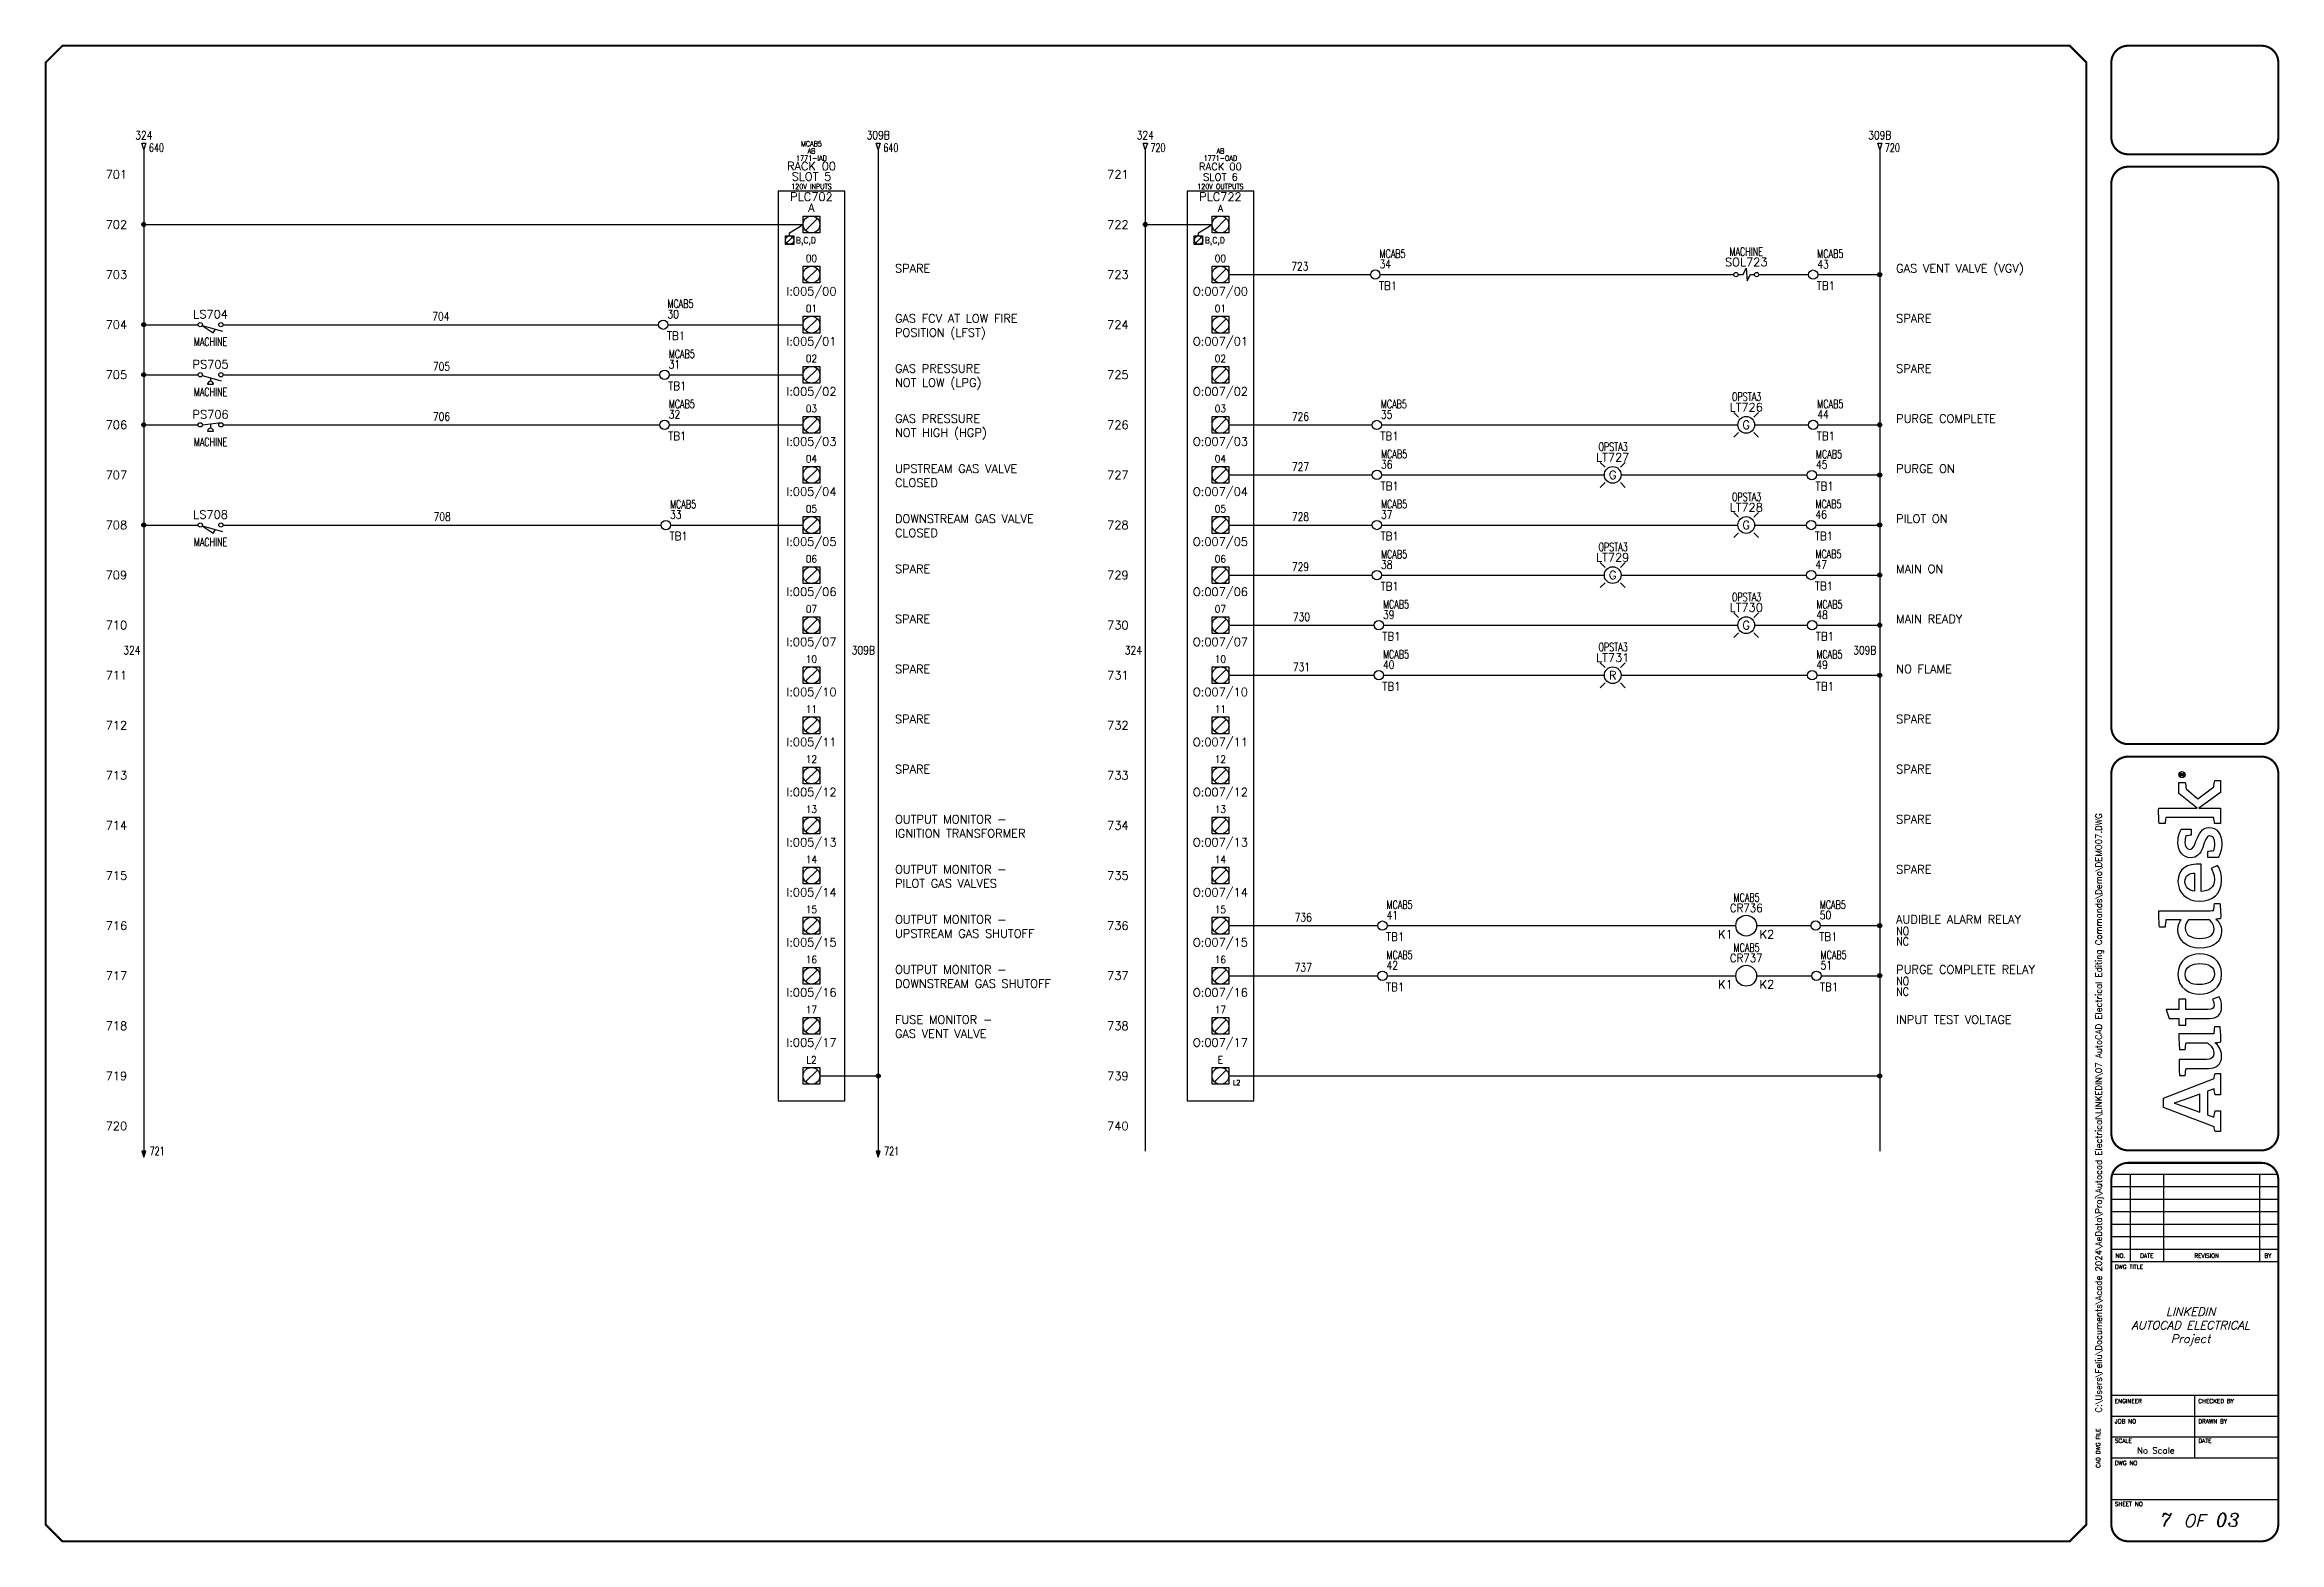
# Model space of a CAD drawing. Header units: inches. Extents: x 0 to 33.5, y 0 to 22.4.
import ezdxf
from ezdxf.enums import TextEntityAlignment as Align

# ---------------------------------------------------------------- set-up
doc = ezdxf.new("R2010")
doc.units = ezdxf.units.IN
doc.header["$MEASUREMENT"] = 0
for name, color, linetype in [('BLK_14AWG', 252, 'Continuous'), ('DESC', 150, 'Continuous'), ('LAYER_1', 160, 'Continuous'), ('LOC', 8, 'Continuous'), ('MISC', 7, 'Continuous'), ('RED_18AWG', 1, 'Continuous'), ('SYMS', 7, 'Continuous'), ('TAGS', 150, 'Continuous'), ('TERMS', 123, 'Continuous'), ('TITLE', 7, 'Continuous'), ('WHT_16AWG', 7, 'Continuous'), ('WIRENO', 7, 'Continuous'), ('WIREREF', 52, 'Continuous'), ('XREF', 7, 'Continuous')]:
    doc.layers.add(name, color=color, linetype=linetype)
doc.styles.add('ITALIC', font='ITALIC')
doc.styles.add('LEGACY', font='romans.shx')
doc.styles.add('SIMPLEX', font='SIMPLEX')
doc.styles.add('WD', font='romans.shx')

msp = doc.modelspace()

# ---------------------------------------------------------------- texts
at = {"layer": 'MISC', "style": 'WD'}
for s, p in [('702', (1.25, 19.75)), ('722', (16.25, 19.75)), ('703', (1.25, 19)), ('723', (16.25, 19)), ('704', (1.25, 18.25)), ('724', (16.25, 18.25)), ('705', (1.25, 17.5)), ('725', (16.25, 17.5)), ('706', (1.25, 16.75)), ('726', (16.25, 16.75)), ('707', (1.25, 16)), ('727', (16.25, 16)), ('708', (1.25, 15.25)), ('728', (16.25, 15.25)), ('709', (1.25, 14.5)), ('729', (16.25, 14.5)), ('710', (1.25, 13.75)), ('730', (16.25, 13.75)), ('711', (1.25, 13)), ('731', (16.25, 13)), ('712', (1.25, 12.25)), ('732', (16.25, 12.25)), ('713', (1.25, 11.5)), ('733', (16.25, 11.5)), ('714', (1.25, 10.75)), ('734', (16.25, 10.75)), ('715', (1.25, 10)), ('735', (16.25, 10)), ('716', (1.25, 9.25)), ('736', (16.25, 9.25)), ('717', (1.25, 8.5)), ('737', (16.25, 8.5)), ('718', (1.25, 7.75)), ('738', (16.25, 7.75)), ('719', (1.25, 7)), ('739', (16.25, 7)), ('720', (1.25, 6.25)), ('740', (16.25, 6.25))]:
    msp.add_text(s, height=0.125, dxfattribs=at).set_placement(p, align=Align.MIDDLE_RIGHT)

# ---------------------------------------------------------------- blocks, each defined once
blk = doc.blocks.new('PLCIO_7D7F')
at = {"layer": 'SYMS'}
for p, q in [((0.5, 0.5), (-0.5, 0.5)), ((-0.5, 0.5), (-0.5, -13.125)), ((0.5, -13.125), (0.5, 0.5)), ((-0.328, -0.125), (-0.125, 0)), ((-0.125, 0.125), (0.125, 0.125)), ((-0.125, -0.125), (-0.125, 0.125)), ((0.088, 0.088), (-0.088, -0.088)), ((0.125, 0.125), (0.125, -0.125)), ((-0.391, -0.172), (-0.266, -0.172)), ((-0.391, -0.297), (-0.391, -0.172)), ((-0.266, -0.297), (-0.391, -0.297)), ((-0.284, -0.19), (-0.372, -0.279)), ((-0.328, -0.172), (-0.328, -0.125)), ((-0.266, -0.172), (-0.266, -0.297)), ((0.125, -0.125), (-0.125, -0.125)), ((-0.125, -0.625), (0.125, -0.625)), ((-0.125, -0.875), (-0.125, -0.625)), ((0.088, -0.662), (-0.088, -0.838)), ((0.125, -0.625), (0.125, -0.875)), ((0.125, -0.875), (-0.125, -0.875)), ((-0.125, -1.375), (0.125, -1.375)), ((-0.125, -1.625), (-0.125, -1.375)), ((0.125, -1.625), (-0.125, -1.625)), ((0.088, -1.412), (-0.088, -1.588)), ((0.125, -1.375), (0.125, -1.625)), ((-0.125, -2.125), (0.125, -2.125)), ((-0.125, -2.375), (-0.125, -2.125)), ((0.088, -2.162), (-0.088, -2.338)), ((0.125, -2.125), (0.125, -2.375)), ((0.125, -2.375), (-0.125, -2.375)), ((-0.125, -2.875), (0.125, -2.875)), ((-0.125, -3.125), (-0.125, -2.875)), ((0.088, -2.912), (-0.088, -3.088)), ((0.125, -2.875), (0.125, -3.125)), ((0.125, -3.125), (-0.125, -3.125)), ((-0.125, -3.625), (0.125, -3.625)), ((-0.125, -3.875), (-0.125, -3.625)), ((0.088, -3.662), (-0.088, -3.838)), ((0.125, -3.625), (0.125, -3.875)), ((0.125, -3.875), (-0.125, -3.875)), ((-0.125, -4.375), (0.125, -4.375)), ((-0.125, -4.625), (-0.125, -4.375)), ((0.125, -4.625), (-0.125, -4.625)), ((0.088, -4.412), (-0.088, -4.588)), ((0.125, -4.375), (0.125, -4.625)), ((-0.125, -5.125), (0.125, -5.125)), ((-0.125, -5.375), (-0.125, -5.125)), ((0.088, -5.162), (-0.088, -5.338)), ((0.125, -5.125), (0.125, -5.375)), ((0.125, -5.375), (-0.125, -5.375)), ((-0.125, -5.875), (0.125, -5.875)), ((-0.125, -6.125), (-0.125, -5.875)), ((0.088, -5.912), (-0.088, -6.088)), ((0.125, -5.875), (0.125, -6.125)), ((0.125, -6.125), (-0.125, -6.125)), ((-0.125, -6.625), (0.125, -6.625)), ((-0.125, -6.875), (-0.125, -6.625)), ((0.088, -6.662), (-0.088, -6.838)), ((0.125, -6.625), (0.125, -6.875)), ((0.125, -6.875), (-0.125, -6.875)), ((-0.125, -7.375), (0.125, -7.375)), ((-0.125, -7.625), (-0.125, -7.375)), ((0.125, -7.625), (-0.125, -7.625)), ((0.088, -7.412), (-0.088, -7.588)), ((0.125, -7.375), (0.125, -7.625)), ((-0.125, -8.125), (0.125, -8.125)), ((-0.125, -8.375), (-0.125, -8.125)), ((0.088, -8.162), (-0.088, -8.338)), ((0.125, -8.125), (0.125, -8.375)), ((0.125, -8.375), (-0.125, -8.375)), ((-0.125, -8.875), (0.125, -8.875)), ((-0.125, -9.125), (-0.125, -8.875)), ((0.088, -8.912), (-0.088, -9.088)), ((0.125, -8.875), (0.125, -9.125)), ((0.125, -9.125), (-0.125, -9.125)), ((-0.125, -9.625), (0.125, -9.625)), ((-0.125, -9.875), (-0.125, -9.625)), ((0.088, -9.662), (-0.088, -9.838)), ((0.125, -9.625), (0.125, -9.875)), ((0.125, -9.875), (-0.125, -9.875)), ((-0.125, -10.375), (0.125, -10.375)), ((-0.125, -10.625), (-0.125, -10.375)), ((0.125, -10.375), (0.125, -10.625)), ((0.125, -10.625), (-0.125, -10.625)), ((0.088, -10.412), (-0.088, -10.588)), ((-0.125, -11.125), (0.125, -11.125)), ((-0.125, -11.375), (-0.125, -11.125)), ((0.125, -11.375), (-0.125, -11.375)), ((0.088, -11.162), (-0.088, -11.338)), ((0.125, -11.125), (0.125, -11.375)), ((-0.125, -11.875), (0.125, -11.875)), ((-0.125, -12.125), (-0.125, -11.875)), ((0.088, -11.912), (-0.088, -12.088)), ((0.125, -11.875), (0.125, -12.125)), ((0.125, -12.125), (-0.125, -12.125)), ((-0.125, -12.625), (0.125, -12.625)), ((-0.125, -12.875), (-0.125, -12.625)), ((0.088, -12.662), (-0.088, -12.838)), ((0.125, -12.625), (0.125, -12.875)), ((0.125, -12.875), (-0.125, -12.875)), ((-0.5, -13.125), (0.5, -13.125))]:
    blk.add_line(p, q, dxfattribs=at)
for centre, radius in [((0, 0), 0.125), ((-0.328, -0.234), 0.0625), ((0, -0.75), 0.125), ((0, -1.5), 0.125), ((0, -2.25), 0.125), ((0, -3), 0.125), ((0, -3.75), 0.125), ((0, -4.5), 0.125), ((0, -5.25), 0.125), ((0, -6), 0.125), ((0, -6.75), 0.125), ((0, -7.5), 0.125), ((0, -8.25), 0.125), ((0, -9), 0.125), ((0, -9.75), 0.125), ((0, -10.5), 0.125), ((0, -11.25), 0.125), ((0, -12), 0.125), ((0, -12.75), 0.125)]:
    blk.add_circle(centre, radius, dxfattribs=at)
at = {"layer": 'SYMS', "style": 'LEGACY'}
for tag, height, width, p in [('MFG', 0.0781, 0.8, (0, 1.062)), ('CAT', 0.0781, 0.9, (0, 0.953)), ('LOC', 0.0781, 0.8, (0, 1.17)), ('DESC', 0.0781, 0.8, (0, 0.53)), ('TERM01', 0.109, 0.9, (0, 0.188)), ('TERM02', 0.109, 0.9, (0, -0.562)), ('TERM03', 0.109, 0.9, (0, -1.312)), ('TERM04', 0.109, 0.9, (0, -2.062)), ('TERM05', 0.109, 0.9, (0, -2.812)), ('TERM06', 0.109, 0.9, (0, -3.562)), ('TERM07', 0.109, 0.9, (0, -4.312)), ('TERM08', 0.109, 0.9, (0, -5.062)), ('TERM09', 0.109, 0.9, (0, -5.812)), ('TERM10', 0.109, 0.9, (0, -6.562)), ('TERM11', 0.109, 0.9, (0, -7.312)), ('TERM12', 0.109, 0.9, (0, -8.062)), ('TERM13', 0.109, 0.9, (0, -8.812)), ('TERM14', 0.109, 0.9, (0, -9.562)), ('TERM15', 0.109, 0.9, (0, -10.312)), ('TERM16', 0.109, 0.9, (0, -11.062)), ('TERM17', 0.109, 0.9, (0, -11.812)), ('TERM18', 0.109, 0.9, (0, -12.562))]:
    blk.add_attdef(tag, text='', height=height, dxfattribs=dict(at, width=width)).set_placement(p, align=Align.CENTER)
at = {"layer": 'SYMS', "linetype": 'Continuous', "style": 'LEGACY', "flags": 9}
blk.add_attdef('ASSYCODE', text='', height=0.01, dxfattribs=at).set_placement((0.23, 1.071), align=Align.CENTER)
at = {"layer": 'SYMS', "style": 'LEGACY'}
for tag, p in [('LINE1', (0, 0.812)), ('LINE2', (0, 0.656)), ('TAG', (0, 0.353))]:
    blk.add_attdef(tag, text='', height=0.109, dxfattribs=at).set_placement(p, align=Align.CENTER)
at = {"layer": 'SYMS', "style": 'LEGACY', "flags": 1}
for tag, p in [('X4TERM01', (-0.125, 0)), ('X1TERM02', (0.125, -0.75)), ('X1TERM03', (0.125, -1.5)), ('X1TERM04', (0.125, -2.25)), ('X1TERM05', (0.125, -3)), ('X1TERM06', (0.125, -3.75)), ('X1TERM07', (0.125, -4.5)), ('X1TERM08', (0.125, -5.25)), ('X1TERM09', (0.125, -6)), ('X1TERM10', (0.125, -6.75)), ('X1TERM11', (0.125, -7.5)), ('X1TERM12', (0.125, -8.25)), ('X1TERM13', (0.125, -9)), ('X1TERM14', (0.125, -9.75)), ('X1TERM15', (0.125, -10.5)), ('X1TERM16', (0.125, -11.25)), ('X1TERM17', (0.125, -12)), ('X1TERM18', (0.125, -12.75))]:
    blk.add_attdef(tag, p, '', height=0.01, dxfattribs=at)
at = {"layer": 'SYMS', "style": 'LEGACY', "width": 0.9}
blk.add_attdef('TERMDESC01', text='', height=0.0781, dxfattribs=at).set_placement((-0.172, -0.062), align=Align.TOP_RIGHT)
for tag, height, p in [('TERM', 0.0938, (-0.234, -0.188)), ('TERMDESC02', 0.0781, (0.188, -0.812)), ('TERMDESC03', 0.0781, (0.188, -1.562)), ('TERMDESC04', 0.0781, (0.188, -2.312)), ('TERMDESC05', 0.0781, (0.188, -3.062)), ('TERMDESC06', 0.0781, (0.188, -3.812)), ('TERMDESC07', 0.0781, (0.188, -4.562)), ('TERMDESC08', 0.0781, (0.188, -5.312)), ('TERMDESC09', 0.0781, (0.188, -6.062)), ('TERMDESC10', 0.0781, (0.188, -6.812)), ('TERMDESC11', 0.0781, (0.188, -7.562)), ('TERMDESC12', 0.0781, (0.188, -8.312)), ('TERMDESC13', 0.0781, (0.188, -9.062)), ('TERMDESC14', 0.0781, (0.188, -9.812)), ('TERMDESC15', 0.0781, (0.188, -10.562)), ('TERMDESC16', 0.0781, (0.188, -11.312)), ('TERMDESC17', 0.0781, (0.188, -12.062)), ('TERMDESC18', 0.0781, (0.188, -12.812))]:
    blk.add_attdef(tag, text='', height=height, dxfattribs=at).set_placement(p, align=Align.TOP_LEFT)
for tag, p in [('DESCA02', (-0.688, -0.719)), ('DESCB02', (-0.688, -0.859)), ('DESCC02', (-0.688, -1)), ('DESCD02', (-0.688, -1.141)), ('DESCE02', (-0.688, -1.281)), ('DESCB03', (-0.688, -1.609)), ('DESCC03', (-0.688, -1.75)), ('DESCA03', (-0.688, -1.469)), ('DESCD03', (-0.688, -1.891)), ('DESCE03', (-0.688, -2.031)), ('DESCB04', (-0.688, -2.359)), ('DESCA04', (-0.688, -2.219)), ('DESCC04', (-0.688, -2.5)), ('DESCD04', (-0.688, -2.641)), ('DESCE04', (-0.688, -2.781)), ('DESCB05', (-0.688, -3.109)), ('DESCA05', (-0.688, -2.969)), ('DESCC05', (-0.688, -3.25)), ('DESCD05', (-0.688, -3.391)), ('DESCE05', (-0.688, -3.531)), ('DESCA06', (-0.688, -3.719)), ('DESCB06', (-0.688, -3.859)), ('DESCC06', (-0.688, -4)), ('DESCD06', (-0.688, -4.141)), ('DESCE06', (-0.688, -4.281)), ('DESCB07', (-0.688, -4.609)), ('DESCC07', (-0.688, -4.75)), ('DESCA07', (-0.688, -4.469)), ('DESCD07', (-0.688, -4.891)), ('DESCE07', (-0.688, -5.031)), ('DESCB08', (-0.688, -5.359)), ('DESCA08', (-0.688, -5.219)), ('DESCC08', (-0.688, -5.5)), ('DESCD08', (-0.688, -5.641)), ('DESCE08', (-0.688, -5.781)), ('DESCB09', (-0.688, -6.109)), ('DESCA09', (-0.688, -5.969)), ('DESCC09', (-0.688, -6.25)), ('DESCD09', (-0.688, -6.391)), ('DESCE09', (-0.688, -6.531)), ('DESCA10', (-0.688, -6.719)), ('DESCB10', (-0.688, -6.859)), ('DESCC10', (-0.688, -7)), ('DESCD10', (-0.688, -7.141)), ('DESCE10', (-0.688, -7.281)), ('DESCA11', (-0.688, -7.469)), ('DESCB11', (-0.688, -7.609)), ('DESCC11', (-0.688, -7.75)), ('DESCD11', (-0.688, -7.891)), ('DESCE11', (-0.688, -8.031)), ('DESCB12', (-0.688, -8.359)), ('DESCA12', (-0.688, -8.219)), ('DESCC12', (-0.688, -8.5)), ('DESCD12', (-0.688, -8.641)), ('DESCE12', (-0.688, -8.781)), ('DESCB13', (-0.688, -9.109)), ('DESCA13', (-0.688, -8.969)), ('DESCC13', (-0.688, -9.25)), ('DESCD13', (-0.688, -9.391)), ('DESCE13', (-0.688, -9.531)), ('DESCA14', (-0.688, -9.719)), ('DESCB14', (-0.688, -9.859)), ('DESCC14', (-0.688, -10)), ('DESCD14', (-0.688, -10.141)), ('DESCE14', (-0.688, -10.281)), ('DESCA15', (-0.688, -10.469)), ('DESCB15', (-0.688, -10.609)), ('DESCC15', (-0.688, -10.75)), ('DESCD15', (-0.688, -10.891)), ('DESCE15', (-0.688, -11.031)), ('DESCB16', (-0.688, -11.359)), ('DESCA16', (-0.688, -11.219)), ('DESCC16', (-0.688, -11.5)), ('DESCD16', (-0.688, -11.641)), ('DESCE16', (-0.688, -11.781)), ('DESCB17', (-0.688, -12.109)), ('DESCA17', (-0.688, -11.969)), ('DESCC17', (-0.688, -12.25)), ('DESCD17', (-0.688, -12.391)), ('DESCE17', (-0.688, -12.531))]:
    blk.add_attdef(tag, text='', height=0.109, dxfattribs=at).set_placement(p, align=Align.RIGHT)
at = {"layer": 'SYMS', "style": 'LEGACY'}
for tag, p in [('TAGA02', (0, -0.938)), ('TAGA03', (0, -1.688)), ('TAGA04', (0, -2.438)), ('TAGA05', (0, -3.188)), ('TAGA06', (0, -3.938)), ('TAGA07', (0, -4.688)), ('TAGA08', (0, -5.438)), ('TAGA09', (0, -6.188)), ('TAGA10', (0, -6.938)), ('TAGA11', (0, -7.688)), ('TAGA12', (0, -8.438)), ('TAGA13', (0, -9.188)), ('TAGA14', (0, -9.938)), ('TAGA15', (0, -10.688)), ('TAGA16', (0, -11.438)), ('TAGA17', (0, -12.188))]:
    blk.add_attdef(tag, text='', height=0.109, dxfattribs=at).set_placement(p, align=Align.TOP_CENTER)
blk = doc.blocks.new('PLCIO_7925')
at = {"layer": 'SYMS'}
for p, q in [((0.5, 0.5), (-0.5, 0.5)), ((-0.5, 0.5), (-0.5, -13.125)), ((0.5, -13.125), (0.5, 0.5)), ((-0.328, -0.125), (-0.125, 0)), ((-0.125, 0.125), (0.125, 0.125)), ((-0.125, -0.125), (-0.125, 0.125)), ((0.088, 0.088), (-0.088, -0.088)), ((0.125, 0.125), (0.125, -0.125)), ((-0.391, -0.172), (-0.266, -0.172)), ((-0.391, -0.297), (-0.391, -0.172)), ((-0.266, -0.297), (-0.391, -0.297)), ((-0.284, -0.19), (-0.372, -0.279)), ((-0.328, -0.172), (-0.328, -0.125)), ((-0.266, -0.172), (-0.266, -0.297)), ((0.125, -0.125), (-0.125, -0.125)), ((-0.125, -0.625), (0.125, -0.625)), ((-0.125, -0.875), (-0.125, -0.625)), ((-0.125, -0.625), (0.125, -0.625)), ((-0.125, -0.875), (-0.125, -0.625)), ((0.088, -0.662), (-0.088, -0.838)), ((0.125, -0.625), (0.125, -0.875)), ((0.125, -0.625), (0.125, -0.875)), ((0.125, -0.875), (-0.125, -0.875)), ((0.125, -0.875), (-0.125, -0.875)), ((-0.125, -1.375), (0.125, -1.375)), ((-0.125, -1.625), (-0.125, -1.375)), ((-0.125, -1.375), (0.125, -1.375)), ((-0.125, -1.625), (-0.125, -1.375)), ((0.125, -1.625), (-0.125, -1.625)), ((0.125, -1.625), (-0.125, -1.625)), ((0.088, -1.412), (-0.088, -1.588)), ((0.125, -1.375), (0.125, -1.625)), ((0.125, -1.375), (0.125, -1.625)), ((-0.125, -2.125), (0.125, -2.125)), ((-0.125, -2.375), (-0.125, -2.125)), ((-0.125, -2.125), (0.125, -2.125)), ((-0.125, -2.375), (-0.125, -2.125)), ((0.088, -2.162), (-0.088, -2.338)), ((0.125, -2.125), (0.125, -2.375)), ((0.125, -2.125), (0.125, -2.375)), ((0.125, -2.375), (-0.125, -2.375)), ((0.125, -2.375), (-0.125, -2.375)), ((-0.125, -2.875), (0.125, -2.875)), ((-0.125, -3.125), (-0.125, -2.875)), ((-0.125, -2.875), (0.125, -2.875)), ((-0.125, -3.125), (-0.125, -2.875)), ((0.088, -2.912), (-0.088, -3.088)), ((0.125, -2.875), (0.125, -3.125)), ((0.125, -2.875), (0.125, -3.125)), ((0.125, -3.125), (-0.125, -3.125)), ((0.125, -3.125), (-0.125, -3.125)), ((-0.125, -3.625), (0.125, -3.625)), ((-0.125, -3.875), (-0.125, -3.625)), ((-0.125, -3.625), (0.125, -3.625)), ((-0.125, -3.875), (-0.125, -3.625)), ((0.088, -3.662), (-0.088, -3.838)), ((0.125, -3.625), (0.125, -3.875)), ((0.125, -3.625), (0.125, -3.875)), ((0.125, -3.875), (-0.125, -3.875)), ((0.125, -3.875), (-0.125, -3.875)), ((-0.125, -4.375), (0.125, -4.375)), ((-0.125, -4.625), (-0.125, -4.375)), ((-0.125, -4.375), (0.125, -4.375)), ((-0.125, -4.625), (-0.125, -4.375)), ((0.125, -4.625), (-0.125, -4.625)), ((0.125, -4.625), (-0.125, -4.625)), ((0.088, -4.412), (-0.088, -4.588)), ((0.125, -4.375), (0.125, -4.625)), ((0.125, -4.375), (0.125, -4.625)), ((-0.125, -5.125), (0.125, -5.125)), ((-0.125, -5.375), (-0.125, -5.125)), ((-0.125, -5.125), (0.125, -5.125)), ((-0.125, -5.375), (-0.125, -5.125)), ((0.088, -5.162), (-0.088, -5.338)), ((0.125, -5.125), (0.125, -5.375)), ((0.125, -5.125), (0.125, -5.375)), ((0.125, -5.375), (-0.125, -5.375)), ((0.125, -5.375), (-0.125, -5.375)), ((-0.125, -5.875), (0.125, -5.875)), ((-0.125, -6.125), (-0.125, -5.875)), ((-0.125, -5.875), (0.125, -5.875)), ((-0.125, -6.125), (-0.125, -5.875)), ((0.088, -5.912), (-0.088, -6.088)), ((0.125, -5.875), (0.125, -6.125)), ((0.125, -5.875), (0.125, -6.125)), ((0.125, -6.125), (-0.125, -6.125)), ((0.125, -6.125), (-0.125, -6.125)), ((-0.125, -6.625), (0.125, -6.625)), ((-0.125, -6.875), (-0.125, -6.625)), ((-0.125, -6.625), (0.125, -6.625)), ((-0.125, -6.875), (-0.125, -6.625)), ((0.088, -6.662), (-0.088, -6.838)), ((0.125, -6.625), (0.125, -6.875)), ((0.125, -6.625), (0.125, -6.875)), ((0.125, -6.875), (-0.125, -6.875)), ((0.125, -6.875), (-0.125, -6.875)), ((-0.125, -7.375), (0.125, -7.375)), ((-0.125, -7.625), (-0.125, -7.375)), ((-0.125, -7.375), (0.125, -7.375)), ((-0.125, -7.625), (-0.125, -7.375)), ((0.125, -7.625), (-0.125, -7.625)), ((0.125, -7.625), (-0.125, -7.625)), ((0.088, -7.412), (-0.088, -7.588)), ((0.125, -7.375), (0.125, -7.625)), ((0.125, -7.375), (0.125, -7.625)), ((-0.125, -8.125), (0.125, -8.125)), ((-0.125, -8.375), (-0.125, -8.125)), ((-0.125, -8.125), (0.125, -8.125)), ((-0.125, -8.375), (-0.125, -8.125)), ((0.088, -8.162), (-0.088, -8.338)), ((0.125, -8.125), (0.125, -8.375)), ((0.125, -8.125), (0.125, -8.375)), ((0.125, -8.375), (-0.125, -8.375)), ((0.125, -8.375), (-0.125, -8.375)), ((-0.125, -8.875), (0.125, -8.875)), ((-0.125, -9.125), (-0.125, -8.875)), ((-0.125, -8.875), (0.125, -8.875)), ((-0.125, -9.125), (-0.125, -8.875)), ((0.088, -8.912), (-0.088, -9.088)), ((0.125, -8.875), (0.125, -9.125)), ((0.125, -8.875), (0.125, -9.125)), ((0.125, -9.125), (-0.125, -9.125)), ((0.125, -9.125), (-0.125, -9.125)), ((-0.125, -9.625), (0.125, -9.625)), ((-0.125, -9.875), (-0.125, -9.625)), ((-0.125, -9.625), (0.125, -9.625)), ((-0.125, -9.875), (-0.125, -9.625)), ((0.088, -9.662), (-0.088, -9.838)), ((0.125, -9.625), (0.125, -9.875)), ((0.125, -9.625), (0.125, -9.875)), ((0.125, -9.875), (-0.125, -9.875)), ((0.125, -9.875), (-0.125, -9.875)), ((-0.125, -10.375), (0.125, -10.375)), ((-0.125, -10.625), (-0.125, -10.375)), ((-0.125, -10.375), (0.125, -10.375)), ((-0.125, -10.625), (-0.125, -10.375)), ((0.125, -10.375), (0.125, -10.625)), ((0.125, -10.375), (0.125, -10.625)), ((0.125, -10.625), (-0.125, -10.625)), ((0.125, -10.625), (-0.125, -10.625)), ((0.088, -10.412), (-0.088, -10.588)), ((-0.125, -11.125), (0.125, -11.125)), ((-0.125, -11.375), (-0.125, -11.125)), ((-0.125, -11.125), (0.125, -11.125)), ((-0.125, -11.375), (-0.125, -11.125)), ((0.125, -11.375), (-0.125, -11.375)), ((0.125, -11.375), (-0.125, -11.375)), ((0.088, -11.162), (-0.088, -11.338)), ((0.125, -11.125), (0.125, -11.375)), ((0.125, -11.125), (0.125, -11.375)), ((-0.125, -11.875), (0.125, -11.875)), ((-0.125, -12.125), (-0.125, -11.875)), ((-0.125, -11.875), (0.125, -11.875)), ((-0.125, -12.125), (-0.125, -11.875)), ((0.088, -11.912), (-0.088, -12.088)), ((0.125, -11.875), (0.125, -12.125)), ((0.125, -11.875), (0.125, -12.125)), ((0.125, -12.125), (-0.125, -12.125)), ((0.125, -12.125), (-0.125, -12.125)), ((-0.125, -12.625), (0.125, -12.625)), ((-0.125, -12.875), (-0.125, -12.625)), ((0.088, -12.662), (-0.088, -12.838)), ((0.125, -12.625), (0.125, -12.875)), ((0.125, -12.875), (-0.125, -12.875)), ((-0.5, -13.125), (0.5, -13.125))]:
    blk.add_line(p, q, dxfattribs=at)
for centre, radius in [((0, 0), 0.125), ((-0.328, -0.234), 0.0625), ((0, -0.75), 0.125), ((0, -1.5), 0.125), ((0, -2.25), 0.125), ((0, -3), 0.125), ((0, -3.75), 0.125), ((0, -4.5), 0.125), ((0, -5.25), 0.125), ((0, -6), 0.125), ((0, -6.75), 0.125), ((0, -7.5), 0.125), ((0, -8.25), 0.125), ((0, -9), 0.125), ((0, -9.75), 0.125), ((0, -10.5), 0.125), ((0, -11.25), 0.125), ((0, -12), 0.125), ((0, -12.75), 0.125)]:
    blk.add_circle(centre, radius, dxfattribs=at)
at = {"layer": 'SYMS', "style": 'LEGACY'}
for tag, height, width, p in [('MFG', 0.0781, 0.8, (0, 1.062)), ('CAT', 0.0781, 0.9, (0, 0.953)), ('LOC', 0.0781, 0.8, (0, 1.17)), ('DESC', 0.0781, 0.8, (0, 0.53)), ('TERM01', 0.109, 0.9, (0, 0.188)), ('TERM02', 0.109, 0.9, (0, -0.562)), ('TERM03', 0.109, 0.9, (0, -1.312)), ('TERM04', 0.109, 0.9, (0, -2.062)), ('TERM05', 0.109, 0.9, (0, -2.812)), ('TERM06', 0.109, 0.9, (0, -3.562)), ('TERM07', 0.109, 0.9, (0, -4.312)), ('TERM08', 0.109, 0.9, (0, -5.062)), ('TERM09', 0.109, 0.9, (0, -5.812)), ('TERM10', 0.109, 0.9, (0, -6.562)), ('TERM11', 0.109, 0.9, (0, -7.312)), ('TERM12', 0.109, 0.9, (0, -8.062)), ('TERM13', 0.109, 0.9, (0, -8.812)), ('TERM14', 0.109, 0.9, (0, -9.562)), ('TERM15', 0.109, 0.9, (0, -10.312)), ('TERM16', 0.109, 0.9, (0, -11.062)), ('TERM17', 0.109, 0.9, (0, -11.812)), ('TERM18', 0.109, 0.9, (0, -12.562))]:
    blk.add_attdef(tag, text='', height=height, dxfattribs=dict(at, width=width)).set_placement(p, align=Align.CENTER)
at = {"layer": 'SYMS', "linetype": 'Continuous', "style": 'LEGACY', "flags": 9}
blk.add_attdef('ASSYCODE', text='', height=0.01, dxfattribs=at).set_placement((0.23, 1.071), align=Align.CENTER)
at = {"layer": 'SYMS', "style": 'LEGACY'}
for tag, p in [('LINE1', (0, 0.812)), ('LINE2', (0, 0.656)), ('TAG', (0, 0.353))]:
    blk.add_attdef(tag, text='', height=0.109, dxfattribs=at).set_placement(p, align=Align.CENTER)
at = {"layer": 'SYMS', "style": 'LEGACY', "flags": 1}
for tag, p in [('X4TERM01', (-0.125, 0)), ('X4TERM02', (-0.125, -0.75)), ('X4TERM03', (-0.125, -1.5)), ('X4TERM04', (-0.125, -2.25)), ('X4TERM05', (-0.125, -3)), ('X4TERM06', (-0.125, -3.75)), ('X4TERM07', (-0.125, -4.5)), ('X4TERM08', (-0.125, -5.25)), ('X4TERM09', (-0.125, -6)), ('X4TERM10', (-0.125, -6.75)), ('X4TERM11', (-0.125, -7.5)), ('X4TERM12', (-0.125, -8.25)), ('X4TERM13', (-0.125, -9)), ('X4TERM14', (-0.125, -9.75)), ('X4TERM15', (-0.125, -10.5)), ('X4TERM16', (-0.125, -11.25)), ('X4TERM17', (-0.125, -12)), ('X1TERM18', (0.125, -12.75))]:
    blk.add_attdef(tag, p, '', height=0.01, dxfattribs=at)
at = {"layer": 'SYMS', "style": 'LEGACY', "width": 0.9}
for tag, p in [('TERMDESC01', (-0.172, -0.062)), ('TERMDESC02', (-0.188, -0.812)), ('TERMDESC03', (-0.188, -1.562)), ('TERMDESC04', (-0.188, -2.312)), ('TERMDESC05', (-0.188, -3.062)), ('TERMDESC06', (-0.188, -3.812)), ('TERMDESC07', (-0.188, -4.562)), ('TERMDESC08', (-0.188, -5.312)), ('TERMDESC09', (-0.188, -6.062)), ('TERMDESC10', (-0.188, -6.812)), ('TERMDESC11', (-0.188, -7.562)), ('TERMDESC12', (-0.188, -8.312)), ('TERMDESC13', (-0.188, -9.062)), ('TERMDESC14', (-0.188, -9.812)), ('TERMDESC15', (-0.188, -10.562)), ('TERMDESC16', (-0.188, -11.312)), ('TERMDESC17', (-0.188, -12.062))]:
    blk.add_attdef(tag, text='', height=0.0781, dxfattribs=at).set_placement(p, align=Align.TOP_RIGHT)
for tag, height, p in [('TERM', 0.0938, (-0.234, -0.188)), ('TERMDESC18', 0.0781, (0.188, -12.812))]:
    blk.add_attdef(tag, text='', height=height, dxfattribs=at).set_placement(p, align=Align.TOP_LEFT)
for tag, p in [('DESCA02', (1.25, -0.719)), ('DESCB02', (1.25, -0.859)), ('DESCC02', (1.25, -1)), ('DESCD02', (1.25, -1.141)), ('DESCE02', (1.25, -1.281)), ('DESCA03', (1.25, -1.469)), ('DESCB03', (1.25, -1.609)), ('DESCC03', (1.25, -1.75)), ('DESCD03', (1.25, -1.891)), ('DESCE03', (1.25, -2.031)), ('DESCA04', (1.25, -2.219)), ('DESCB04', (1.25, -2.359)), ('DESCC04', (1.25, -2.5)), ('DESCD04', (1.25, -2.641)), ('DESCE04', (1.25, -2.781)), ('DESCA05', (1.25, -2.969)), ('DESCB05', (1.25, -3.109)), ('DESCC05', (1.25, -3.25)), ('DESCD05', (1.25, -3.391)), ('DESCE05', (1.25, -3.531)), ('DESCA06', (1.25, -3.719)), ('DESCB06', (1.25, -3.859)), ('DESCC06', (1.25, -4)), ('DESCD06', (1.25, -4.141)), ('DESCE06', (1.25, -4.281)), ('DESCA07', (1.25, -4.469)), ('DESCB07', (1.25, -4.609)), ('DESCC07', (1.25, -4.75)), ('DESCD07', (1.25, -4.891)), ('DESCE07', (1.25, -5.031)), ('DESCA08', (1.25, -5.219)), ('DESCB08', (1.25, -5.359)), ('DESCC08', (1.25, -5.5)), ('DESCD08', (1.25, -5.641)), ('DESCE08', (1.25, -5.781)), ('DESCA09', (1.25, -5.969)), ('DESCB09', (1.25, -6.109)), ('DESCC09', (1.25, -6.25)), ('DESCD09', (1.25, -6.391)), ('DESCE09', (1.25, -6.531)), ('DESCA10', (1.25, -6.719)), ('DESCB10', (1.25, -6.859)), ('DESCC10', (1.25, -7)), ('DESCD10', (1.25, -7.141)), ('DESCE10', (1.25, -7.281)), ('DESCA11', (1.25, -7.469)), ('DESCB11', (1.25, -7.609)), ('DESCC11', (1.25, -7.75)), ('DESCD11', (1.25, -7.891)), ('DESCE11', (1.25, -8.031)), ('DESCA12', (1.25, -8.219)), ('DESCB12', (1.25, -8.359)), ('DESCC12', (1.25, -8.5)), ('DESCD12', (1.25, -8.641)), ('DESCE12', (1.25, -8.781)), ('DESCA13', (1.25, -8.969)), ('DESCB13', (1.25, -9.109)), ('DESCC13', (1.25, -9.25)), ('DESCD13', (1.25, -9.391)), ('DESCE13', (1.25, -9.531)), ('DESCA14', (1.25, -9.719)), ('DESCB14', (1.25, -9.859)), ('DESCC14', (1.25, -10)), ('DESCD14', (1.25, -10.141)), ('DESCE14', (1.25, -10.281)), ('DESCA15', (1.25, -10.469)), ('DESCB15', (1.25, -10.609)), ('DESCC15', (1.25, -10.75)), ('DESCD15', (1.25, -10.891)), ('DESCE15', (1.25, -11.031)), ('DESCA16', (1.25, -11.219)), ('DESCB16', (1.25, -11.359)), ('DESCC16', (1.25, -11.5)), ('DESCD16', (1.25, -11.641)), ('DESCE16', (1.25, -11.781)), ('DESCA17', (1.25, -11.969)), ('DESCB17', (1.25, -12.109)), ('DESCC17', (1.25, -12.25)), ('DESCD17', (1.25, -12.391)), ('DESCE17', (1.25, -12.531))]:
    blk.add_attdef(tag, p, '', height=0.109, dxfattribs=at)
at = {"layer": 'SYMS', "style": 'LEGACY'}
for tag, p in [('TAGA02', (0, -0.938)), ('TAGA03', (0, -1.688)), ('TAGA04', (0, -2.438)), ('TAGA05', (0, -3.188)), ('TAGA06', (0, -3.938)), ('TAGA07', (0, -4.688)), ('TAGA08', (0, -5.438)), ('TAGA09', (0, -6.188)), ('TAGA10', (0, -6.938)), ('TAGA11', (0, -7.688)), ('TAGA12', (0, -8.438)), ('TAGA13', (0, -9.188)), ('TAGA14', (0, -9.938)), ('TAGA15', (0, -10.688)), ('TAGA16', (0, -11.438)), ('TAGA17', (0, -12.188))]:
    blk.add_attdef(tag, text='', height=0.109, dxfattribs=at).set_placement(p, align=Align.TOP_CENTER)
blk = doc.blocks.new('HCR1')
blk.add_circle((0, 0), 0.156)
at = {"style": 'WD'}
for tag, width, p in [('INST', 0.7, (0.006, 0.528)), ('LOC', 0.7, (0.006, 0.359)), ('TAG1', 0.9, (0, 0.202))]:
    blk.add_attdef(tag, text='', height=0.125, dxfattribs=dict(at, width=width)).set_placement(p, align=Align.CENTER)
at = {"style": 'WD', "flags": 1}
for tag, p in [('X4TERM01', (-0.156, 0)), ('X1TERM02', (0.156, 0))]:
    blk.add_attdef(tag, p, '', height=0.01, dxfattribs=at)
at = {"linetype": 'Continuous', "style": 'WD', "flags": 9}
blk.add_attdef('ASSYCODE', text='', height=0.01, dxfattribs=at).set_placement((0, 0.125), align=Align.CENTER)
at = {"style": 'WD', "flags": 9}
blk.add_attdef('FAMILY', text='', height=0.01, dxfattribs=at).set_placement((-0.005, 0.17), align=Align.CENTER)
at = {"linetype": 'Continuous', "style": 'WD', "flags": 1}
for tag, p in [('MFG', (0, 0.14)), ('CAT', (0, 0.159))]:
    blk.add_attdef(tag, text='', height=0.01, dxfattribs=at).set_placement(p, align=Align.MIDDLE)
at = {"style": 'WD'}
for tag, p, width in [('DESC1', (1.126, 0.076), 0.9), ('DESC2', (1.126, -0.081), 0.9), ('DESC3', (1.126, -0.237), 0.9), ('XREFNO', (1.359, -0.393), 0.8), ('XREFNC', (1.359, -0.549), 0.8)]:
    blk.add_attdef(tag, p, '', height=0.125, dxfattribs=dict(at, width=width))
at = {"linetype": 'Continuous', "style": 'WD'}
blk.add_attdef('TERM01', text='', height=0.125, dxfattribs=at).set_placement((-0.2, -0.066), align=Align.TOP_RIGHT)
blk.add_attdef('TERM02', text='', height=0.125, dxfattribs=at).set_placement((0.2, -0.066), align=Align.TOP_LEFT)
at = {"style": 'WD', "width": 0.8, "flags": 8}
for tag, p in [('NO', (1.126, -0.393)), ('NC', (1.126, -0.549))]:
    blk.add_attdef(tag, p, '', height=0.125, dxfattribs=at)
blk = doc.blocks.new('HLT1R')
for p, q in [((-0.115, 0.115), (-0.186, 0.186)), ((0.115, 0.115), (0.186, 0.186)), ((-0.115, -0.115), (-0.186, -0.186)), ((0.115, -0.115), (0.186, -0.186))]:
    blk.add_line(p, q)
blk.add_circle((0, 0), 0.125)
at = {"style": 'WD', "width": 0.7}
for tag, p in [('INST', (0.006, 0.528)), ('LOC', (0.006, 0.359))]:
    blk.add_attdef(tag, text='', height=0.125, dxfattribs=at).set_placement(p, align=Align.CENTER)
at = {"style": 'WD'}
blk.add_attdef('COLOR', text='', height=0.125, dxfattribs=at).set_placement((0, 0), align=Align.MIDDLE)
blk.add_attdef('TAG1', text='', height=0.125, dxfattribs=at).set_placement((0, 0.202), align=Align.CENTER)
at = {"style": 'WD', "flags": 1}
for tag, p in [('X4TERM01', (-0.125, 0)), ('X1TERM02', (0.125, 0))]:
    blk.add_attdef(tag, p, '', height=0.01, dxfattribs=at)
at = {"linetype": 'Continuous', "style": 'WD', "flags": 9}
blk.add_attdef('ASSYCODE', text='', height=0.01, dxfattribs=at).set_placement((-0.003, 0.098), align=Align.CENTER)
at = {"style": 'WD', "flags": 9}
blk.add_attdef('FAMILY', text='', height=0.01, dxfattribs=at).set_placement((-0.005, 0.161), align=Align.CENTER)
at = {"linetype": 'Continuous', "style": 'WD', "flags": 1}
for tag, p in [('MFG', (0, 0.121)), ('CAT', (0, 0.14))]:
    blk.add_attdef(tag, text='', height=0.01, dxfattribs=at).set_placement(p, align=Align.MIDDLE)
at = {"style": 'WD', "width": 0.9}
blk.add_attdef('DESC1', (1.125, 0), '', height=0.125, dxfattribs=at)
at = {"linetype": 'Continuous', "style": 'WD', "flags": 8}
blk.add_attdef('TERM01', text='', height=0.125, dxfattribs=at).set_placement((-0.175, -0.031), align=Align.TOP_RIGHT)
blk.add_attdef('TERM02', text='', height=0.125, dxfattribs=at).set_placement((0.175, -0.031), align=Align.TOP_LEFT)
at = {"style": 'WD', "width": 0.9}
blk.add_attdef('DESC2', text='', height=0.125, dxfattribs=at).set_placement((1.125, -0.031), align=Align.TOP_LEFT)
blk = doc.blocks.new('HLT1G')
for p, q in [((-0.115, 0.115), (-0.186, 0.186)), ((0.115, 0.115), (0.186, 0.186)), ((-0.115, -0.115), (-0.186, -0.186)), ((0.115, -0.115), (0.186, -0.186))]:
    blk.add_line(p, q)
blk.add_circle((0, 0), 0.125)
at = {"style": 'WD', "width": 0.7}
for tag, p in [('INST', (0.006, 0.528)), ('LOC', (0.006, 0.359))]:
    blk.add_attdef(tag, text='', height=0.125, dxfattribs=at).set_placement(p, align=Align.CENTER)
at = {"style": 'WD'}
blk.add_attdef('COLOR', text='', height=0.125, dxfattribs=at).set_placement((0, 0), align=Align.MIDDLE)
blk.add_attdef('TAG1', text='', height=0.125, dxfattribs=at).set_placement((0, 0.202), align=Align.CENTER)
at = {"style": 'WD', "flags": 1}
for tag, p in [('X4TERM01', (-0.125, 0)), ('X1TERM02', (0.125, 0))]:
    blk.add_attdef(tag, p, '', height=0.01, dxfattribs=at)
at = {"linetype": 'Continuous', "style": 'WD', "flags": 9}
blk.add_attdef('ASSYCODE', text='', height=0.01, dxfattribs=at).set_placement((-0.003, 0.096), align=Align.CENTER)
at = {"style": 'WD', "flags": 9}
blk.add_attdef('FAMILY', text='', height=0.01, dxfattribs=at).set_placement((-0.005, 0.161), align=Align.CENTER)
at = {"linetype": 'Continuous', "style": 'WD', "flags": 1}
for tag, p in [('MFG', (0, 0.121)), ('CAT', (0, 0.14))]:
    blk.add_attdef(tag, text='', height=0.01, dxfattribs=at).set_placement(p, align=Align.MIDDLE)
at = {"style": 'WD', "width": 0.9}
blk.add_attdef('DESC1', (1.125, 0), '', height=0.125, dxfattribs=at)
at = {"linetype": 'Continuous', "style": 'WD', "flags": 8}
blk.add_attdef('TERM01', text='', height=0.125, dxfattribs=at).set_placement((-0.175, -0.031), align=Align.TOP_RIGHT)
blk.add_attdef('TERM02', text='', height=0.125, dxfattribs=at).set_placement((0.175, -0.031), align=Align.TOP_LEFT)
at = {"style": 'WD', "width": 0.9}
blk.add_attdef('DESC2', text='', height=0.125, dxfattribs=at).set_placement((1.125, -0.031), align=Align.TOP_LEFT)
blk = doc.blocks.new('HSV1')
for p, q in [((-0.123, 0), (-0.047, 0)), ((-0.047, 0), (0, 0.094)), ((0, 0.094), (0.016, -0.094)), ((0.016, -0.094), (0.062, 0)), ((0.062, 0), (0.123, 0))]:
    blk.add_line(p, q)
for centre in [(-0.155, 0), (0.155, 0)]:
    blk.add_circle(centre, 0.0322)
at = {"style": 'WD', "width": 0.7}
for tag, p in [('INST', (0, 0.451)), ('LOC', (0, 0.281))]:
    blk.add_attdef(tag, text='', height=0.125, dxfattribs=at).set_placement(p, align=Align.CENTER)
at = {"style": 'WD'}
blk.add_attdef('TAG1', text='', height=0.125, dxfattribs=at).set_placement((0, 0.125), align=Align.CENTER)
for tag, p, flags in [('X4TERM01', (-0.188, 0), 1), ('FAMILY', (0.129, 0.108), 9), ('X1TERM02', (0.188, 0), 1)]:
    blk.add_attdef(tag, p, '', height=0.01, dxfattribs=dict(at, flags=flags))
at = {"linetype": 'Continuous', "style": 'WD', "flags": 9}
for tag, p in [('ASSYCODE', (0.156, 0.047)), ('MFG', (0.156, 0.067)), ('CAT', (0.156, 0.087))]:
    blk.add_attdef(tag, text='', height=0.01, dxfattribs=at).set_placement(p, align=Align.CENTER)
at = {"style": 'WD', "width": 0.9}
for tag, p in [('DESC1', (1.125, 0.047)), ('DESC2', (1.125, -0.109)), ('DESC3', (1.125, -0.266))]:
    blk.add_attdef(tag, p, '', height=0.125, dxfattribs=at)
at = {"linetype": 'Continuous', "style": 'WD', "flags": 8}
blk.add_attdef('TERM01', text='', height=0.125, dxfattribs=at).set_placement((-0.25, -0.031), align=Align.TOP_RIGHT)
blk.add_attdef('TERM02', text='', height=0.125, dxfattribs=at).set_placement((0.25, -0.031), align=Align.TOP_LEFT)
blk = doc.blocks.new('HLS11')
at = {"linetype": 'Continuous'}
for p, q in [((-0.125, -0.01), (0.041, -0.124)), ((-0.125, -0.01), (0.179, -0.097)), ((0.041, -0.124), (0.073, -0.067))]:
    blk.add_line(p, q, dxfattribs=at)
for centre in [(-0.155, 0), (0.155, 0)]:
    blk.add_circle(centre, 0.0322)
at = {"style": 'WD', "width": 0.7}
for tag, p in [('INST', (0, 0.732)), ('LOC', (0, 0.562)), ('DESC1', (0, 0.406)), ('DESC2', (0, 0.25)), ('XREF', (0, -0.299))]:
    blk.add_attdef(tag, text='', height=0.125, dxfattribs=at).set_placement(p, align=Align.CENTER)
at = {"style": 'WD'}
blk.add_attdef('TAG1', text='', height=0.125, dxfattribs=at).set_placement((0, 0.094), align=Align.CENTER)
for tag, p, flags in [('X4TERM01', (-0.188, 0), 1), ('FAMILY', (0.038, 0.037), 9), ('CONTACT', (0.038, 0.02), 1), ('X1TERM02', (0.188, 0), 1)]:
    blk.add_attdef(tag, p, '', height=0.01, dxfattribs=dict(at, flags=flags))
for tag, p in [('X2LINK', (0, 0.031)), ('X8LINK', (0, -0.156))]:
    blk.add_attdef(tag, p, '', height=0.01, dxfattribs=at)
at = {"linetype": 'Continuous', "style": 'WD', "flags": 9}
for tag, p in [('CAT', (0.063, -0.007)), ('ASSYCODE', (0.062, -0.047)), ('MFG', (0.063, -0.027))]:
    blk.add_attdef(tag, text='', height=0.01, dxfattribs=at).set_placement(p, align=Align.CENTER)
at = {"linetype": 'Continuous', "style": 'WD', "flags": 8}
blk.add_attdef('TERM01', text='', height=0.125, dxfattribs=at).set_placement((-0.25, -0.031), align=Align.TOP_RIGHT)
blk.add_attdef('TERM02', text='', height=0.125, dxfattribs=at).set_placement((0.25, -0.031), align=Align.TOP_LEFT)
blk = doc.blocks.new('HPS12')
at = {"linetype": 'Continuous'}
blk.add_line((-0.123, 0.002), (0.159, 0.033), dxfattribs=at)
for p, q in [((0, 0.015), (0, -0.049)), ((-0.044, -0.094), (0.044, -0.094))]:
    blk.add_line(p, q)
for centre in [(-0.155, 0), (0.155, 0)]:
    blk.add_circle(centre, 0.0322)
blk.add_arc((0, -0.094), 0.0442, 0, 180)
at = {"style": 'WD', "width": 0.7}
for tag, p in [('INST', (0, 0.732)), ('LOC', (0, 0.562)), ('DESC1', (0, 0.406)), ('DESC2', (0, 0.25)), ('XREF', (0, -0.314))]:
    blk.add_attdef(tag, text='', height=0.125, dxfattribs=at).set_placement(p, align=Align.CENTER)
at = {"style": 'WD'}
blk.add_attdef('TAG1', text='', height=0.125, dxfattribs=at).set_placement((0, 0.094), align=Align.CENTER)
for tag, p, flags in [('X4TERM01', (-0.188, 0), 1), ('FAMILY', (0.038, 0.037), 9), ('CONTACT', (0.038, 0.02), 1), ('X1TERM02', (0.188, 0), 1)]:
    blk.add_attdef(tag, p, '', height=0.01, dxfattribs=dict(at, flags=flags))
for tag, p in [('X2LINK', (0, 0.094)), ('X8LINK', (0, -0.125))]:
    blk.add_attdef(tag, p, '', height=0.01, dxfattribs=at)
at = {"linetype": 'Continuous', "style": 'WD', "flags": 9}
for tag, p in [('CAT', (0.063, -0.007)), ('ASSYCODE', (0.066, -0.049)), ('MFG', (0.063, -0.027))]:
    blk.add_attdef(tag, text='', height=0.01, dxfattribs=at).set_placement(p, align=Align.CENTER)
at = {"linetype": 'Continuous', "style": 'WD', "flags": 8}
blk.add_attdef('TERM01', text='', height=0.125, dxfattribs=at).set_placement((-0.25, -0.031), align=Align.TOP_RIGHT)
blk.add_attdef('TERM02', text='', height=0.125, dxfattribs=at).set_placement((0.25, -0.031), align=Align.TOP_LEFT)
at = {"style": 'WD', "width": 0.7}
blk.add_attdef('RATING1', (0.247, -0.317), '', height=0.125, dxfattribs=at)
blk = doc.blocks.new('HPS11')
at = {"linetype": 'Continuous'}
blk.add_line((-0.125, -0.01), (0.157, -0.091), dxfattribs=at)
for p, q in [((-0.044, -0.141), (0.044, -0.141)), ((0, -0.046), (0, -0.096))]:
    blk.add_line(p, q)
for centre in [(-0.155, 0), (0.155, 0)]:
    blk.add_circle(centre, 0.0322)
blk.add_arc((0, -0.141), 0.0442, 0, 180)
at = {"style": 'WD', "width": 0.7}
for tag, p in [('INST', (0, 0.732)), ('LOC', (0, 0.562)), ('DESC1', (0, 0.406)), ('DESC2', (0, 0.25)), ('XREF', (0, -0.316))]:
    blk.add_attdef(tag, text='', height=0.125, dxfattribs=at).set_placement(p, align=Align.CENTER)
at = {"style": 'WD'}
blk.add_attdef('TAG1', text='', height=0.125, dxfattribs=at).set_placement((0, 0.094), align=Align.CENTER)
for tag, p, flags in [('X4TERM01', (-0.188, 0), 1), ('FAMILY', (0.038, 0.037), 9), ('CONTACT', (0.038, 0.02), 1), ('X1TERM02', (0.188, 0), 1)]:
    blk.add_attdef(tag, p, '', height=0.01, dxfattribs=dict(at, flags=flags))
for tag, p in [('X2LINK', (0, 0.031)), ('X8LINK', (0, -0.172))]:
    blk.add_attdef(tag, p, '', height=0.01, dxfattribs=at)
at = {"linetype": 'Continuous', "style": 'WD', "flags": 9}
for tag, p in [('CAT', (0.063, -0.007)), ('ASSYCODE', (0.062, -0.047)), ('MFG', (0.063, -0.027))]:
    blk.add_attdef(tag, text='', height=0.01, dxfattribs=at).set_placement(p, align=Align.CENTER)
at = {"linetype": 'Continuous', "style": 'WD', "flags": 8}
blk.add_attdef('TERM01', text='', height=0.125, dxfattribs=at).set_placement((-0.25, -0.031), align=Align.TOP_RIGHT)
blk.add_attdef('TERM02', text='', height=0.125, dxfattribs=at).set_placement((0.25, -0.031), align=Align.TOP_LEFT)
at = {"style": 'WD', "width": 0.7}
blk.add_attdef('RATING1', (0.258, -0.304), '', height=0.125, dxfattribs=at)
blk = doc.blocks.new('WDDOT')
for radius in [0.03, 0.0187, 0.00929]:
    blk.add_circle((0, 0), radius)
blk = doc.blocks.new('WD_MLRH')
at = {"style": 'WD'}
blk.add_attdef('RUNGFIRST', text='', height=0.125, dxfattribs=at).set_placement((-0.25, 0), align=Align.MIDDLE_RIGHT)
at = {"style": 'WD', "flags": 1}
for tag, p in [('WIRE-START', (-0.25, -0.356)), ('RUNGHORV', (-0.25, -0.127)), ('WIREMODE', (-0.25, -0.281)), ('RUNGDIST', (-0.25, -0.2)), ('RUNGCNT', (-0.25, -0.237)), ('RUNGINC', (-0.25, -0.163)), ('WIREFMT', (-0.25, -0.321)), ('WIRE-GSUF', (-0.25, -0.396)), ('PH3SPACE', (-0.25, -0.437))]:
    blk.add_attdef(tag, text='', height=0.025, dxfattribs=at).set_placement(p, align=Align.RIGHT)
blk = doc.blocks.new('HA1D2')
blk.add_lwpolyline([(0, 0.094), (0.031, 0.094), (0, 0), (-0.031, 0.094), (0, 0.094)])
at = {"style": 'WD', "width": 0.8, "flags": 8}
blk.add_attdef('WIRENO', text='', height=0.125, dxfattribs=at).set_placement((0, 0.15), align=Align.CENTER)
at = {"style": 'WD', "flags": 1}
for tag, p in [('X8TERM01', (0, 0)), ('SIGCODE', (0.026, 0.066))]:
    blk.add_attdef(tag, p, '', height=0.01, dxfattribs=at)
at = {"style": 'WD', "width": 0.7}
for tag, p in [('XREF', (0.077, -0.037)), ('DESC1', (0.077, -0.206))]:
    blk.add_attdef(tag, p, '', height=0.125, dxfattribs=at)
blk = doc.blocks.new('HA1S4')
for points in [[(0, 0), (-0.031, 0), (0, -0.094), (0.031, 0), (0, 0)], [(0.016, -0.011), (-0.016, -0.011), (0, -0.058), (0.016, -0.011)]]:
    blk.add_lwpolyline(points)
at = {"style": 'WD', "flags": 1}
for tag, p in [('X2TERM01', (0, 0)), ('SIGCODE', (0.035, -0.083))]:
    blk.add_attdef(tag, p, '', height=0.01, dxfattribs=at)
at = {"style": 'WD', "width": 0.7}
for tag, p in [('XREF', (0.088, -0.062)), ('DESC1', (0.088, 0.113))]:
    blk.add_attdef(tag, p, '', height=0.125, dxfattribs=at)
at = {"style": 'WD', "width": 0.8, "flags": 8}
blk.add_attdef('WIRENO', text='', height=0.125, dxfattribs=at).set_placement((0, -0.259), align=Align.CENTER)
blk = doc.blocks.new('AI9-BLK2')
at = {"layer": 'LAYER_1', "color": 7}
blk.add_circle((0, 0), 2.03, dxfattribs=at)
blk.add_open_spline([(1.7, 0), (1.7, -1), (1, -1.8), (0, -1.8), (-1, -1.8), (-1.7, -1), (-1.7, 0), (-1.7, 1), (-1, 1.8), (0, 1.8), (1, 1.8), (1.7, 1), (1.7, 0)], degree=3, knots=[0, 0, 0, 0, 1, 1, 1, 2, 2, 2, 3, 3, 3, 4, 4, 4, 4], dxfattribs=at)
blk = doc.blocks.new('AI9-BLK1')
at = {"layer": 'LAYER_1', "color": 7}
for points, knots in [([(0.7, -1.1), (0.7, -1.1), (0.2, -0.4), (0.2, -0.4), (0.1, -0.2), (0, -0.2), (-0.1, -0.1), (0.3, 0), (0.5, 0.2), (0.5, 0.5), (0.5, 0.8), (0.3, 1.1), (-0.2, 1.1), (-0.2, 1.1), (-0.8, 1.1), (-0.8, 1.1), (-0.8, 1.1), (-0.8, -1.1), (-0.8, -1.1), (-0.8, -1.1), (-0.5, -1.1), (-0.5, -1.1), (-0.5, -1.1), (-0.5, -0.1), (-0.5, -0.1), (-0.4, -0.1), (-0.3, -0.2), (-0.2, -0.3), (-0.2, -0.3), (0.3, -1.1), (0.3, -1.1), (0.3, -1.1), (0.7, -1.1), (0.7, -1.1)], [0, 0, 0, 0, 1, 1, 1, 2, 2, 2, 3, 3, 3, 4, 4, 4, 5, 5, 5, 6, 6, 6, 7, 7, 7, 8, 8, 8, 9, 9, 9, 10, 10, 10, 11, 11, 11, 11]), ([(0.2, 0.5), (0.2, 0.2), (-0.1, 0.1), (-0.3, 0.1), (-0.3, 0.1), (-0.5, 0.1), (-0.5, 0.1), (-0.5, 0.1), (-0.5, 0.8), (-0.5, 0.8), (-0.5, 0.8), (-0.2, 0.8), (-0.2, 0.8), (0.1, 0.8), (0.2, 0.7), (0.2, 0.5)], [0, 0, 0, 0, 1, 1, 1, 2, 2, 2, 3, 3, 3, 4, 4, 4, 5, 5, 5, 5])]:
    blk.add_open_spline(points, degree=3, knots=knots, dxfattribs=at)
blk = doc.blocks.new('LOGO')
for points, knots in [([(35.2, 4.3), (35.2, 4.3), (22.1, 38.1), (22.1, 38.1), (22.1, 38.1), (16.1, 38.1), (16.1, 38.1), (16.1, 38.1), (3.2, 4.3), (3.2, 4.3), (2.2, 4.2), (0.9, 4), (0, 3.7), (0, 3.7), (0, 0), (0, 0), (0, 0), (13.7, 0), (13.7, 0), (13.7, 0), (13.7, 3.7), (13.7, 3.7), (12.4, 4), (10.9, 4.3), (9.5, 4.4), (9.5, 4.4), (11.1, 8.8), (11.1, 8.8), (11.1, 8.8), (26.8, 8.8), (26.8, 8.8), (26.8, 8.8), (28.4, 4.3), (28.4, 4.3), (27, 4.2), (25.8, 4), (24.5, 3.7), (24.5, 3.7), (24.5, 0), (24.5, 0), (24.5, 0), (38.7, 0), (38.7, 0), (38.7, 0), (38.7, 3.7), (38.7, 3.7), (37.9, 3.9), (36, 4.3), (35.2, 4.3)], [0, 0, 0, 0, 1, 1, 1, 2, 2, 2, 3, 3, 3, 4, 4, 4, 5, 5, 5, 6, 6, 6, 7, 7, 7, 8, 8, 8, 9, 9, 9, 10, 10, 10, 11, 11, 11, 12, 12, 12, 13, 13, 13, 14, 14, 14, 15, 15, 15, 16, 16, 16, 16]), ([(12.8, 13.8), (12.8, 13.8), (16.6, 24.3), (16.6, 24.3), (17.8, 27.5), (18.2, 28.8), (18.8, 30.9), (18.8, 30.9), (18.9, 30.9), (18.9, 30.9), (19.6, 28.9), (20, 27.5), (21.1, 24.3), (21.1, 24.3), (24.9, 13.8), (24.9, 13.8), (24.9, 13.8), (12.8, 13.8), (12.8, 13.8)], [0, 0, 0, 0, 1, 1, 1, 2, 2, 2, 3, 3, 3, 4, 4, 4, 5, 5, 5, 6, 6, 6, 6]), ([(70.8, 23.1), (70.8, 23.1), (70.8, 27.7), (70.8, 27.7), (70.8, 27.7), (75.3, 27.7), (75.3, 27.7), (75.3, 27.7), (75.3, 34.3), (75.3, 34.3), (75.3, 34.3), (81.3, 36.2), (81.3, 36.2), (81.3, 36.2), (81.3, 27.7), (81.3, 27.7), (81.3, 27.7), (88, 27.7), (88, 27.7), (88, 27.7), (88, 23.1), (88, 23.1), (88, 23.1), (81.3, 23.1), (81.3, 23.1), (81.3, 23.1), (81.3, 8.4), (81.3, 8.4), (81.3, 5.6), (82.1, 4.3), (84.3, 4.3), (86, 4.3), (87.5, 5.1), (88, 5.5), (88, 5.5), (89.7, 0.9), (89.7, 0.9), (88.7, 0.3), (86.5, -0.7), (83.2, -0.7), (77.6, -0.7), (75.3, 2.4), (75.3, 7.4), (75.3, 7.4), (75.3, 23.1), (75.3, 23.1), (75.3, 23.1), (70.8, 23.1), (70.8, 23.1)], [0, 0, 0, 0, 1, 1, 1, 2, 2, 2, 3, 3, 3, 4, 4, 4, 5, 5, 5, 6, 6, 6, 7, 7, 7, 8, 8, 8, 9, 9, 9, 10, 10, 10, 11, 11, 11, 12, 12, 12, 13, 13, 13, 14, 14, 14, 15, 15, 15, 16, 16, 16, 16]), ([(147.1, 4.7), (147.1, 5.4), (147, 6.1), (147, 6.9), (147, 6.9), (147, 41.1), (147, 41.1), (143.4, 41.2), (139.3, 41), (136.1, 40.7), (136.1, 40.7), (136.1, 37), (136.1, 37), (137.7, 36.8), (139.6, 36.6), (141, 36.4), (141, 36.4), (141, 36.4), (141, 36.4), (141, 36.4), (141, 26.2), (141, 26.2), (140, 27.1), (138, 28.4), (134.3, 28.4), (127.3, 28.4), (122, 22.6), (122, 13.8), (122, 4.5), (126.6, -0.7), (133.4, -0.7), (137.1, -0.7), (139.6, 1.1), (141.3, 3.1), (141.3, 2.1), (141.6, 0.6), (141.8, 0), (145.2, -0.2), (148.7, 0.1), (151.7, 0.4), (151.7, 0.4), (151.7, 4.1), (151.7, 4.1), (150.2, 4.2), (148.4, 4.5), (147.1, 4.7)], [0, 0, 0, 0, 1, 1, 1, 2, 2, 2, 3, 3, 3, 4, 4, 4, 5, 5, 5, 6, 6, 6, 7, 7, 7, 8, 8, 8, 9, 9, 9, 10, 10, 10, 11, 11, 11, 12, 12, 12, 13, 13, 13, 14, 14, 14, 15, 15, 15, 15]), ([(229.4, 4.6), (229.4, 4.6), (221.5, 15.2), (221.5, 15.2), (221.5, 15.2), (228, 23), (228, 23), (229.4, 23.1), (231.3, 23.3), (232.4, 23.6), (232.4, 23.6), (232.4, 27.7), (232.4, 27.7), (232.4, 27.7), (225, 27.7), (225, 27.7), (225, 27.7), (215.2, 15.6), (215.2, 15.6), (215.2, 15.6), (215.2, 41.2), (215.2, 41.2), (211.8, 41.3), (208.2, 41.2), (205.1, 40.9), (205.1, 40.9), (205.1, 36.9), (205.1, 36.9), (206.5, 36.8), (208, 36.6), (209.1, 36.5), (209.1, 36.5), (209.1, 4.5), (209.1, 4.5), (207.8, 4.4), (206.3, 4.2), (205.1, 4), (205.1, 4), (205.1, 0), (205.1, 0), (205.1, 0), (215.2, 0), (215.2, 0), (215.2, 0), (215.2, 14.5), (215.2, 14.5), (215.2, 14.5), (225.6, 0), (225.6, 0), (225.6, 0), (233.7, 0), (233.7, 0), (233.7, 0), (233.7, 3.8), (233.7, 3.8), (232.2, 4.2), (230.6, 4.4), (229.4, 4.6)], [0, 0, 0, 0, 1, 1, 1, 2, 2, 2, 3, 3, 3, 4, 4, 4, 5, 5, 5, 6, 6, 6, 7, 7, 7, 8, 8, 8, 9, 9, 9, 10, 10, 10, 11, 11, 11, 12, 12, 12, 13, 13, 13, 14, 14, 14, 15, 15, 15, 16, 16, 16, 17, 17, 17, 18, 18, 18, 19, 19, 19, 19]), ([(59.7, -0.1), (59.5, 0.6), (59.2, 2.6), (59.1, 3.8), (57.8, 2), (54.9, -0.7), (50.2, -0.7), (44.2, -0.7), (42, 3.1), (42, 8.1), (42, 8.1), (42, 22.9), (42, 22.9), (40.6, 23.2), (38.8, 23.4), (37.3, 23.5), (37.3, 23.5), (37.3, 27.3), (37.3, 27.3), (40.3, 27.6), (44.4, 27.8), (48, 27.6), (48, 27.6), (48, 9.3), (48, 9.3), (48, 6.2), (49.1, 4.5), (52.3, 4.5), (55.8, 4.5), (58.4, 7.9), (59, 8.6), (59, 8.6), (59, 23), (59, 23), (57.8, 23.2), (56, 23.4), (54.6, 23.5), (54.6, 23.5), (54.6, 27.3), (54.6, 27.3), (57.6, 27.7), (61.5, 27.8), (65, 27.7), (65, 27.7), (65, 4.6), (65, 4.6), (66.3, 4.4), (68.1, 4.2), (69.6, 4.1), (69.6, 4.1), (69.6, 0.3), (69.6, 0.3), (66.7, 0), (63, -0.2), (59.7, -0.1)], [0, 0, 0, 0, 1, 1, 1, 2, 2, 2, 3, 3, 3, 4, 4, 4, 5, 5, 5, 6, 6, 6, 7, 7, 7, 8, 8, 8, 9, 9, 9, 10, 10, 10, 11, 11, 11, 12, 12, 12, 13, 13, 13, 14, 14, 14, 15, 15, 15, 16, 16, 16, 17, 17, 17, 18, 18, 18, 18]), ([(104.8, -0.7), (95.2, -0.7), (91.4, 7), (91.4, 13.8), (91.4, 20.6), (95.1, 28.4), (104.6, 28.4), (114.1, 28.4), (118.3, 20.8), (118.3, 14), (118.3, 7.2), (114.2, -0.7), (104.8, -0.7)], [0, 0, 0, 0, 1, 1, 1, 2, 2, 2, 3, 3, 3, 4, 4, 4, 4]), ([(104.5, 23.6), (99.6, 23.6), (97.8, 19.5), (97.8, 14), (97.8, 8.5), (99.9, 4.1), (104.8, 4.1), (109.8, 4.1), (111.8, 8.2), (111.8, 13.8), (111.8, 19.3), (109.5, 23.6), (104.5, 23.6)], [0, 0, 0, 0, 1, 1, 1, 2, 2, 2, 3, 3, 3, 4, 4, 4, 4]), ([(141, 7.6), (140.3, 6.7), (138.2, 4.3), (135, 4.3), (130.5, 4.3), (128.5, 8.1), (128.5, 13.8), (128.5, 19.6), (130.9, 23.5), (135.4, 23.5), (138.3, 23.5), (139.9, 22.3), (141, 21.3), (141, 21.3), (141, 7.6), (141, 7.6)], [0, 0, 0, 0, 1, 1, 1, 2, 2, 2, 3, 3, 3, 4, 4, 4, 5, 5, 5, 5]), ([(167.6, 4.1), (171.4, 4.1), (173.8, 5.5), (175, 6.2), (175, 6.2), (177.1, 2.1), (177.1, 2.1), (175.5, 1.1), (172.6, -0.7), (167.2, -0.7), (158.2, -0.7), (153.3, 5.5), (153.3, 14), (153.3, 22.5), (158.9, 28.4), (166.4, 28.4), (174.6, 28.4), (178.7, 22.5), (177.9, 12.9), (177.9, 12.9), (159.8, 12.9), (159.8, 12.9), (160, 7.9), (162.3, 4.1), (167.6, 4.1)], [0, 0, 0, 0, 1, 1, 1, 2, 2, 2, 3, 3, 3, 4, 4, 4, 5, 5, 5, 6, 6, 6, 7, 7, 7, 8, 8, 8, 8]), ([(172, 17.3), (171.9, 20.8), (170.4, 23.7), (166.3, 23.7), (162.6, 23.7), (160.6, 21.2), (159.9, 17.3), (159.9, 17.3), (172, 17.3), (172, 17.3)], [0, 0, 0, 0, 1, 1, 1, 2, 2, 2, 3, 3, 3, 3]), ([(193.3, 16.4), (190.2, 17.6), (187.8, 18.3), (187.8, 20.5), (187.8, 22.6), (189.9, 23.7), (192.6, 23.7), (194.1, 23.7), (195.6, 23.5), (196.8, 23.1), (196.9, 21.9), (197.1, 20.1), (197.3, 19.6), (197.3, 19.6), (201.3, 19.6), (201.3, 19.6), (201.3, 19.6), (201.3, 26.1), (201.3, 26.1), (200.2, 26.8), (197.1, 28.4), (192.4, 28.4), (186.5, 28.4), (182.2, 25), (182.2, 20.1), (182.2, 15.7), (184.9, 13.4), (189.1, 11.9), (193.4, 10.4), (196.7, 9.3), (196.7, 7.2), (196.7, 5.1), (195, 3.9), (191.4, 3.9), (189.9, 3.9), (188.1, 4.1), (187, 4.6), (186.9, 5.9), (186.6, 7.8), (186.3, 8.4), (186.3, 8.4), (182.3, 8.4), (182.3, 8.4), (182.3, 8.4), (182.3, 1.6), (182.3, 1.6), (182.3, 1.6), (182.3, 1.6), (182.3, 1.6), (184.1, 0.5), (187.5, -0.8), (191.8, -0.8), (198.3, -0.8), (202.4, 2.6), (202.4, 7.8), (202.4, 12.5), (197.8, 14.6), (193.3, 16.4)], [0, 0, 0, 0, 1, 1, 1, 2, 2, 2, 3, 3, 3, 4, 4, 4, 5, 5, 5, 6, 6, 6, 7, 7, 7, 8, 8, 8, 9, 9, 9, 10, 10, 10, 11, 11, 11, 12, 12, 12, 13, 13, 13, 14, 14, 14, 15, 15, 15, 16, 16, 16, 17, 17, 17, 18, 18, 18, 19, 19, 19, 19])]:
    blk.add_open_spline(points, degree=3, knots=knots)
for name, p in [('AI9-BLK2', (237.6, 25.7)), ('AI9-BLK1', (237.8, 25.7))]:
    blk.add_blockref(name, p)
blk = doc.blocks.new('acade_title')
at = {"layer": 'TITLE'}
for p, q in [((30.594, 22.177), (30.594, 20.781)), ((30.969, 5.531), (33.469, 5.531)), ((31.25, 5.531), (31.25, 4.219)), ((31.75, 5.531), (31.75, 4.219)), ((33.188, 5.531), (33.188, 4.219)), ((30.969, 5.344), (33.469, 5.344)), ((30.969, 5.156), (33.469, 5.156)), ((30.969, 4.969), (33.469, 4.969)), ((30.969, 4.781), (33.469, 4.781)), ((30.969, 4.594), (33.469, 4.594)), ((30.969, 4.406), (33.469, 4.406)), ((30.969, 4.219), (33.469, 4.219)), ((30.594, 0.281), (30.594, 2.214)), ((30.969, 2.219), (33.469, 2.219)), ((32.219, 1.281), (32.219, 2.219)), ((30.969, 1.906), (33.469, 1.906)), ((30.969, 1.594), (33.469, 1.594)), ((30.969, 1.281), (33.469, 1.281)), ((30.969, 0.656), (33.469, 0.656))]:
    blk.add_line(p, q, dxfattribs=at)
at = {"layer": 'TITLE', "const_width": 0.0312}
blk.add_lwpolyline([(30.594, 0.281), (30.594, 22.177), (30.344, 22.427), (0.281, 22.427), (0.031, 22.177), (0.031, 0.281), (0.281, 0.031), (30.344, 0.031)], close=True, dxfattribs=at)
for points in [[(31.219, 22.427, 0.414214), (30.969, 22.177, 0.414214)], [(33.469, 22.177, 0.414214), (33.219, 22.427, 0.414214)], [(30.969, 21.052, 0.414214), (31.219, 20.802, 0.414214)], [(33.219, 20.802, 0.414214), (33.469, 21.052, 0.414214)], [(31.219, 20.615, 0.414214), (30.969, 20.365, 0.414214)], [(33.469, 20.365, 0.414214), (33.219, 20.615, 0.414214)], [(30.969, 12.219, 0.414214), (31.219, 11.969, 0.414214)], [(33.219, 11.969, 0.414214), (33.469, 12.219, 0.414214)], [(31.219, 11.781, 0.414214), (30.969, 11.531, 0.414214)], [(33.469, 11.531, 0.414214), (33.219, 11.781, 0.414214)], [(30.969, 6.135, 0.414214), (31.219, 5.885, 0.414214)], [(33.219, 5.885, 0.414214), (33.469, 6.135, 0.414214)], [(31.219, 5.698, 0.414214), (30.969, 5.448, 0.414214)], [(33.469, 5.448, 0.414214), (33.219, 5.698, 0.414214)], [(30.969, 0.281, 0.414214), (31.219, 0.031, 0.414214)], [(33.219, 0.031, 0.414214), (33.469, 0.281, 0.414214)]]:
    blk.add_lwpolyline(points, format="xyb", dxfattribs=at)
for points in [[(33.219, 22.427), (31.219, 22.427)], [(30.969, 22.177), (30.969, 21.052)], [(33.469, 22.177), (33.469, 21.052)], [(33.219, 20.802), (31.219, 20.802)], [(33.219, 20.615), (31.219, 20.615)], [(30.969, 20.365), (30.969, 12.219)], [(33.469, 20.365), (33.469, 12.219)], [(31.219, 11.969), (33.219, 11.969)], [(31.219, 11.781), (33.219, 11.781)], [(31.219, 5.885), (33.219, 5.885)], [(31.219, 5.698), (33.219, 5.698)], [(30.969, 5.448), (30.969, 0.281)], [(33.469, 5.448), (33.469, 0.281)], [(31.219, 0.031), (33.219, 0.031)]]:
    blk.add_lwpolyline(points, dxfattribs=at)
at = {"layer": 'TITLE', "color": 7, "const_width": 0.0312}
for points in [[(30.969, 11.531), (30.969, 6.135)], [(33.469, 11.531), (33.469, 6.135)]]:
    blk.add_lwpolyline(points, dxfattribs=at)
at = {"xscale": 0.02250000000000085, "yscale": 0.02250000000000085, "zscale": 0.02250000000000085, "rotation": 90}
blk.add_blockref('LOGO', (32.605, 6.167), dxfattribs=at)
at = {"layer": 'TITLE', "color": 1, "style": 'SIMPLEX'}
for s, p in [('DWG TITLE', (31.021, 4.109)), ('ENGINEER', (31.021, 2.099)), ('CHECKED BY', (32.271, 2.099)), ('JOB NO', (31.021, 1.797)), ('DRAWN BY', (32.271, 1.797)), ('SCALE', (31.021, 1.505)), ('DATE', (32.271, 1.505)), ('DWG NO', (31.021, 1.172)), ('SHEET NO', (31.021, 0.557))]:
    blk.add_text(s, height=0.0625, dxfattribs=at).set_placement(p)
at = {"layer": 'TITLE', "color": 1}
for s, height, style, p in [('NO.', 0.0625, 'SIMPLEX', (31.104, 4.307)), ('DATE', 0.0625, 'SIMPLEX', (31.5, 4.307)), ('REVISION', 0.0625, 'SIMPLEX', (32.396, 4.307)), ('BY', 0.0625, 'SIMPLEX', (33.313, 4.307)), ('OF', 0.1875, 'ITALIC', (32.208, 0.339))]:
    blk.add_text(s, height=height, dxfattribs=dict(at, style=style)).set_placement(p, align=Align.MIDDLE)
at = {"layer": 'TITLE', "color": 1, "style": 'SIMPLEX'}
blk.add_text('CAD DWG FILE', height=0.0625, rotation=90, dxfattribs=at).set_placement((30.802, 1.13))
at = {"layer": 'TITLE', "color": 1, "style": 'ITALIC'}
for tag, height, p in [('TITLE#1', 0.125, (32.156, 3.406)), ('TITLE#2', 0.125, (32.156, 3.204)), ('TITLE#3', 0.125, (32.156, 3.001)), ('TITLE#4', 0.125, (32.156, 2.799)), ('DWG#', 0.2, (32.156, 0.826))]:
    blk.add_attdef(tag, text='', height=height, dxfattribs=at).set_placement(p, align=Align.CENTER)
at = {"layer": 'TITLE', "color": 1, "style": 'SIMPLEX'}
blk.add_attdef('CAD#', (30.826, 1.958), '', height=0.0938, rotation=90, dxfattribs=at)
at = {"layer": 'TITLE', "color": 1}
for tag, p, height, style in [('ENGINEER', (31.237, 1.958), 0.0938, 'ITALIC'), ('CHKDBY', (32.424, 1.958), 0.0938, 'ITALIC'), ('JOB#', (31.464, 1.644), 0.0938, 'SIMPLEX'), ('DRAWNBY', (32.494, 1.644), 0.0938, 'ITALIC'), ('SCALE', (31.353, 1.344), 0.0938, 'SIMPLEX'), ('DATE', (32.408, 1.344), 0.0938, 'SIMPLEX'), ('SHTS', (32.532, 0.25), 0.2, 'ITALIC')]:
    blk.add_attdef(tag, p, '', height=height, dxfattribs=dict(at, style=style))
at = {"layer": 'TITLE', "color": 1, "style": 'ITALIC'}
blk.add_attdef('SH#', text='', height=0.2, dxfattribs=at).set_placement((31.881, 0.25), align=Align.RIGHT)
at = {"layer": 'TITLE', "color": 7, "flags": 9}
blk.add_attdef('WD_TB', (31.219, 0.031), '', height=0.125, dxfattribs=at)
blk = doc.blocks.new('HT0002')
blk.add_circle((0, 0), 0.0699)
at = {"style": 'WD'}
for tag, p, width in [('INST', (0.062, 0.42), 0.7), ('LOC', (0.062, 0.25), 0.7), ('DESC1', (0.053, -0.385), 0.8)]:
    blk.add_attdef(tag, p, '', height=0.125, dxfattribs=dict(at, width=width))
at = {"style": 'WD', "flags": 1}
for tag, p, height in [('X4TERM01', (-0.07, 0), 0.0125), ('X4TERMDESC01', (-0.055, -0.023), 0.025), ('X2TERMDESC01', (-0.006, 0.029), 0.025), ('STRIPSEQ', (0, 0), 0.00125), ('X2TERM01', (0, 0.07), 0.0125), ('X2PIN01', (0.033, 0.084), 0.0125), ('X1TERMDESC01', (0.039, 0.007), 0.025), ('X1TERM01', (0.07, 0), 0.0125), ('X1PIN01', (0.087, 0.016), 0.0125), ('X4PIN01', (-0.114, -0.038), 0.0125), ('LINKTERM', (0, -0.002), 0.00125), ('X8TERM01', (0, -0.07), 0.0125), ('X8TERMDESC01', (0, -0.054), 0.025), ('X8PIN01', (0.026, -0.096), 0.0125)]:
    blk.add_attdef(tag, p, '', height=height, dxfattribs=at)
at = {"linetype": 'Continuous', "style": 'WD'}
for tag, p, height, width, flags in [('TERM01', (0.062, 0.094), 0.125, 0.8, 8), ('TAGSTRIP', (0.053, -0.229), 0.125, 0.9, 8), ('CAT', (0.213, -0.406), 0.109, 0.8, 1), ('DESC2', (0.053, -0.541), 0.125, 0.8, 8), ('DESC3', (0.053, -0.698), 0.125, 0.8, 8)]:
    blk.add_attdef(tag, p, '', height=height, dxfattribs=dict(at, width=width, flags=flags))
at = {"linetype": 'Continuous', "style": 'WD', "width": 0.8, "flags": 1}
blk.add_attdef('MFG', text='', height=0.109, dxfattribs=at).set_placement((0.088, -0.406), align=Align.RIGHT)
at = {"style": 'WD', "width": 0.7, "flags": 1}
blk.add_attdef('ASSYCODE', (0.062, -0.281), '', height=0.01, dxfattribs=at)
blk = doc.blocks.new('WD_WNV')
at = {"linetype": 'Continuous', "style": 'WD', "width": 0.8}
blk.add_attdef('WIRENO', text='', height=0.125, dxfattribs=at).set_placement((-0.05, 0), align=Align.MIDDLE_RIGHT)
at = {"style": 'WD', "flags": 1}
for tag, p in [('W01USER', (-0.062, 0.094)), ('W02USER', (-0.062, 0.086)), ('W03USER', (-0.062, 0.078)), ('W04USER', (-0.062, 0.07)), ('W05USER', (-0.062, 0.062)), ('W06USER', (-0.062, 0.055)), ('W07USER', (-0.062, 0.047)), ('W08USER', (-0.062, 0.039)), ('W09USER', (-0.062, 0.031)), ('W10USER', (-0.062, 0.023))]:
    blk.add_attdef(tag, text='', height=0.005, dxfattribs=at).set_placement(p, align=Align.CENTER)
blk = doc.blocks.new('WD_WNH')
at = {"linetype": 'Continuous', "style": 'WD', "width": 0.8}
blk.add_attdef('WIRENO', text='', height=0.125, dxfattribs=at).set_placement((0, 0.062), align=Align.CENTER)
at = {"style": 'WD', "flags": 1}
for tag, p in [('W01USER', (0, 0.078)), ('W02USER', (0, 0.07)), ('W03USER', (0, 0.062)), ('W04USER', (0, 0.055)), ('W05USER', (0, 0.047)), ('W06USER', (0, 0.039)), ('W07USER', (0, 0.031)), ('W08USER', (0, 0.023)), ('W09USER', (0, 0.016)), ('W10USER', (0, 0.008))]:
    blk.add_attdef(tag, text='', height=0.005, dxfattribs=at).set_placement(p, align=Align.CENTER)

# ---------------------------------------------------------------- linework, layer by layer
at = {"layer": 'BLK_14AWG'}
for p, q in [((1.5, 20.875), (1.5, 5.875)), ((16.5, 20.875), (16.5, 5.875)), ((1.5, 19.75), (11.375, 19.75)), ((16.5, 19.75), (17.5, 19.75)), ((1.5, 18.25), (2.312, 18.25)), ((1.5, 17.5), (2.312, 17.5)), ((1.5, 16.75), (2.312, 16.75)), ((1.5, 15.25), (2.312, 15.25))]:
    msp.add_line(p, q, dxfattribs=at)
at = {"layer": 'RED_18AWG'}
for p, q in [((17.75, 19), (19.875, 19)), ((20.015, 19), (25.312, 19)), ((25.688, 19), (26.433, 19)), ((2.688, 18.25), (9.21, 18.25)), ((9.35, 18.25), (11.375, 18.25)), ((2.688, 17.5), (9.23, 17.5)), ((9.37, 17.5), (11.375, 17.5)), ((2.688, 16.75), (9.23, 16.75)), ((9.37, 16.75), (11.375, 16.75)), ((17.75, 16.75), (19.896, 16.75)), ((20.035, 16.75), (25.375, 16.75)), ((25.625, 16.75), (26.433, 16.75)), ((17.75, 16), (19.899, 16)), ((20.038, 16), (23.375, 16)), ((23.625, 16), (26.413, 16)), ((2.688, 15.25), (9.25, 15.25)), ((9.39, 15.25), (11.375, 15.25)), ((17.75, 15.25), (19.899, 15.25)), ((20.038, 15.25), (25.375, 15.25)), ((25.625, 15.25), (26.404, 15.25)), ((17.75, 14.5), (19.899, 14.5)), ((20.038, 14.5), (23.375, 14.5)), ((23.625, 14.5), (26.404, 14.5)), ((17.75, 13.75), (19.927, 13.75)), ((20.067, 13.75), (25.375, 13.75)), ((25.625, 13.75), (26.418, 13.75)), ((17.75, 13), (19.927, 13)), ((20.067, 13), (23.375, 13)), ((23.625, 13), (26.418, 13)), ((17.75, 9.25), (19.982, 9.25)), ((20.121, 9.25), (25.344, 9.25)), ((25.656, 9.25), (26.47, 9.25)), ((17.75, 8.5), (19.982, 8.5)), ((20.121, 8.5), (25.344, 8.5)), ((25.656, 8.5), (26.482, 8.5))]:
    msp.add_line(p, q, dxfattribs=at)
at = {"layer": 'WHT_16AWG'}
for p, q in [((12.5, 20.875), (12.5, 5.875)), ((27.5, 20.875), (27.5, 5.875)), ((26.572, 19), (27.5, 19)), ((26.572, 16.75), (27.5, 16.75)), ((26.553, 16), (27.5, 16)), ((26.544, 15.25), (27.5, 15.25)), ((26.544, 14.5), (27.5, 14.5)), ((26.558, 13.75), (27.5, 13.75)), ((26.558, 13), (27.5, 13)), ((26.609, 9.25), (27.5, 9.25)), ((26.622, 8.5), (27.5, 8.5)), ((11.625, 7), (12.5, 7)), ((17.75, 7), (27.5, 7))]:
    msp.add_line(p, q, dxfattribs=at)

# ---------------------------------------------------------------- block references
ref = msp.add_blockref('acade_title', (0, 0))
ref.add_attrib('SHTS', '03', (32.532, 0.25), dxfattribs={"layer": 'MISC', "color": 1, "height": 0.2, "style": 'ITALIC'})
ref.add_attrib('TITLE#3', 'Project', dxfattribs={"layer": 'MISC', "color": 1, "height": 0.125, "style": 'ITALIC'}).set_placement((32.156, 3.001), align=Align.CENTER)
ref.add_attrib('TITLE#2', 'AUTOCAD ELECTRICAL', dxfattribs={"layer": 'MISC', "color": 1, "height": 0.125, "style": 'ITALIC'}).set_placement((32.156, 3.204), align=Align.CENTER)
ref.add_attrib('SH#', '7', dxfattribs={"layer": 'MISC', "color": 1, "height": 0.2, "style": 'ITALIC'}).set_placement((31.881, 0.25), align=Align.RIGHT)
ref.add_attrib('SCALE', 'No Scale', (31.353, 1.344), dxfattribs={"layer": 'MISC', "color": 1, "height": 0.0938, "style": 'SIMPLEX'})
ref.add_attrib('CAD#', 'C:\\Users\\Feliu\\Documents\\Acade 2024\\AeData\\Proj\\Autocad Electrical\\LINKEDIN\\07 AutoCAD Electrical Editing Commands\\Demo\\DEMO07.DWG', (30.826, 1.958), dxfattribs={"layer": 'MISC', "color": 1, "height": 0.09375, "rotation": 90, "style": 'SIMPLEX'})
ref.add_attrib('TITLE#1', 'LINKEDIN', dxfattribs={"layer": 'MISC', "color": 1, "height": 0.125, "style": 'ITALIC'}).set_placement((32.156, 3.406), align=Align.CENTER)
ref = msp.add_blockref('PLCIO_7925', (11.5, 19.75))
ref.add_attrib('TERM01', 'A', dxfattribs={"layer": 'TERMS', "height": 0.125, "style": 'WD'}).set_placement((11.5, 19.938), align=Align.CENTER)
ref.add_attrib('TAG', 'PLC702', dxfattribs={"layer": 'TAGS', "height": 0.125, "style": 'WD'}).set_placement((11.5, 20.103), align=Align.CENTER)
ref.add_attrib('TERM', 'B,C,D', dxfattribs={"layer": 'TERMS', "height": 0.0938, "style": 'WD', "width": 0.9}).set_placement((11.266, 19.562), align=Align.TOP_LEFT)
ref.add_attrib('LINE1', 'RACK 00', dxfattribs={"layer": 'MISC', "height": 0.125, "style": 'WD'}).set_placement((11.5, 20.562), align=Align.CENTER)
ref.add_attrib('LINE2', 'SLOT 5', dxfattribs={"layer": 'MISC', "height": 0.125, "style": 'WD'}).set_placement((11.5, 20.406), align=Align.CENTER)
ref.add_attrib('DESC', '120V INPUTS', dxfattribs={"layer": 'DESC', "height": 0.07812, "style": 'WD', "width": 0.8}).set_placement((11.5, 20.28), align=Align.CENTER)
ref.add_attrib('CAT', '1771-IAD', dxfattribs={"layer": 'MISC', "height": 0.0781, "style": 'WD', "width": 0.9}).set_placement((11.5, 20.703), align=Align.CENTER)
ref.add_attrib('LOC', 'MCAB5', dxfattribs={"layer": 'LOC', "height": 0.0781, "style": 'WD', "width": 0.8}).set_placement((11.5, 20.92), align=Align.CENTER)
ref.add_attrib('MFG', 'AB', dxfattribs={"layer": 'MISC', "height": 0.0781, "style": 'WD', "width": 0.8}).set_placement((11.5, 20.812), align=Align.CENTER)
ref.add_attrib('TERM02', '00', dxfattribs={"layer": 'TERMS', "height": 0.1094, "style": 'WD', "width": 0.9}).set_placement((11.5, 19.188), align=Align.CENTER)
ref.add_attrib('TAGA02', 'I:005/00', dxfattribs={"layer": 'TAGS', "height": 0.125, "style": 'WD'}).set_placement((11.5, 18.812), align=Align.TOP_CENTER)
ref.add_attrib('DESCA02', 'SPARE', (12.75, 19.031), dxfattribs={"layer": 'DESC', "height": 0.125, "style": 'WD'})
ref.add_attrib('TERM03', '01', dxfattribs={"layer": 'TERMS', "height": 0.1094, "style": 'WD', "width": 0.9}).set_placement((11.5, 18.438), align=Align.CENTER)
ref.add_attrib('TAGA03', 'I:005/01', dxfattribs={"layer": 'TAGS', "height": 0.125, "style": 'WD'}).set_placement((11.5, 18.062), align=Align.TOP_CENTER)
ref.add_attrib('DESCA03', 'GAS FCV AT LOW FIRE ', (12.75, 18.281), dxfattribs={"layer": 'DESC', "height": 0.125, "style": 'WD'})
ref.add_attrib('DESCB03', 'POSITION (LFST)', (12.75, 18.07), dxfattribs={"layer": 'DESC', "height": 0.125, "style": 'WD'})
ref.add_attrib('TERM04', '02', dxfattribs={"layer": 'TERMS', "height": 0.1094, "style": 'WD', "width": 0.9}).set_placement((11.5, 17.688), align=Align.CENTER)
ref.add_attrib('TAGA04', 'I:005/02', dxfattribs={"layer": 'TAGS', "height": 0.125, "style": 'WD'}).set_placement((11.5, 17.312), align=Align.TOP_CENTER)
ref.add_attrib('DESCA04', 'GAS PRESSURE', (12.75, 17.531), dxfattribs={"layer": 'DESC', "height": 0.125, "style": 'WD'})
ref.add_attrib('DESCB04', 'NOT LOW (LPG)', (12.75, 17.32), dxfattribs={"layer": 'DESC', "height": 0.125, "style": 'WD'})
ref.add_attrib('TERM05', '03', dxfattribs={"layer": 'TERMS', "height": 0.1094, "style": 'WD', "width": 0.9}).set_placement((11.5, 16.938), align=Align.CENTER)
ref.add_attrib('TAGA05', 'I:005/03', dxfattribs={"layer": 'TAGS', "height": 0.125, "style": 'WD'}).set_placement((11.5, 16.562), align=Align.TOP_CENTER)
ref.add_attrib('DESCA05', 'GAS PRESSURE', (12.75, 16.781), dxfattribs={"layer": 'DESC', "height": 0.125, "style": 'WD'})
ref.add_attrib('DESCB05', 'NOT HIGH (HGP)', (12.75, 16.57), dxfattribs={"layer": 'DESC', "height": 0.125, "style": 'WD'})
ref.add_attrib('TERM06', '04', dxfattribs={"layer": 'TERMS', "height": 0.1094, "style": 'WD', "width": 0.9}).set_placement((11.5, 16.188), align=Align.CENTER)
ref.add_attrib('TAGA06', 'I:005/04', dxfattribs={"layer": 'TAGS', "height": 0.125, "style": 'WD'}).set_placement((11.5, 15.812), align=Align.TOP_CENTER)
ref.add_attrib('DESCA06', 'UPSTREAM GAS VALVE', (12.75, 16.031), dxfattribs={"layer": 'DESC', "height": 0.125, "style": 'WD'})
ref.add_attrib('DESCB06', 'CLOSED', (12.75, 15.82), dxfattribs={"layer": 'DESC', "height": 0.125, "style": 'WD'})
ref.add_attrib('TERM07', '05', dxfattribs={"layer": 'TERMS', "height": 0.1094, "style": 'WD', "width": 0.9}).set_placement((11.5, 15.438), align=Align.CENTER)
ref.add_attrib('TAGA07', 'I:005/05', dxfattribs={"layer": 'TAGS', "height": 0.125, "style": 'WD'}).set_placement((11.5, 15.062), align=Align.TOP_CENTER)
ref.add_attrib('DESCA07', 'DOWNSTREAM GAS VALVE', (12.75, 15.281), dxfattribs={"layer": 'DESC', "height": 0.125, "style": 'WD'})
ref.add_attrib('DESCB07', 'CLOSED', (12.75, 15.07), dxfattribs={"layer": 'DESC', "height": 0.125, "style": 'WD'})
ref.add_attrib('TERM08', '06', dxfattribs={"layer": 'TERMS', "height": 0.1094, "style": 'WD', "width": 0.9}).set_placement((11.5, 14.688), align=Align.CENTER)
ref.add_attrib('TAGA08', 'I:005/06', dxfattribs={"layer": 'TAGS', "height": 0.125, "style": 'WD'}).set_placement((11.5, 14.312), align=Align.TOP_CENTER)
ref.add_attrib('DESCA08', 'SPARE', (12.75, 14.531), dxfattribs={"layer": 'DESC', "height": 0.125, "style": 'WD'})
ref.add_attrib('TERM09', '07', dxfattribs={"layer": 'TERMS', "height": 0.1094, "style": 'WD', "width": 0.9}).set_placement((11.5, 13.938), align=Align.CENTER)
ref.add_attrib('TAGA09', 'I:005/07', dxfattribs={"layer": 'TAGS', "height": 0.125, "style": 'WD'}).set_placement((11.5, 13.562), align=Align.TOP_CENTER)
ref.add_attrib('DESCA09', 'SPARE', (12.75, 13.781), dxfattribs={"layer": 'DESC', "height": 0.125, "style": 'WD'})
ref.add_attrib('TERM10', '10', dxfattribs={"layer": 'TERMS', "height": 0.1094, "style": 'WD', "width": 0.9}).set_placement((11.5, 13.188), align=Align.CENTER)
ref.add_attrib('TAGA10', 'I:005/10', dxfattribs={"layer": 'TAGS', "height": 0.125, "style": 'WD'}).set_placement((11.5, 12.812), align=Align.TOP_CENTER)
ref.add_attrib('DESCA10', 'SPARE', (12.75, 13.031), dxfattribs={"layer": 'DESC', "height": 0.125, "style": 'WD'})
ref.add_attrib('TERM11', '11', dxfattribs={"layer": 'TERMS', "height": 0.1094, "style": 'WD', "width": 0.9}).set_placement((11.5, 12.438), align=Align.CENTER)
ref.add_attrib('TAGA11', 'I:005/11', dxfattribs={"layer": 'TAGS', "height": 0.125, "style": 'WD'}).set_placement((11.5, 12.062), align=Align.TOP_CENTER)
ref.add_attrib('DESCA11', 'SPARE', (12.75, 12.281), dxfattribs={"layer": 'DESC', "height": 0.125, "style": 'WD'})
ref.add_attrib('TERM12', '12', dxfattribs={"layer": 'TERMS', "height": 0.1094, "style": 'WD', "width": 0.9}).set_placement((11.5, 11.688), align=Align.CENTER)
ref.add_attrib('TAGA12', 'I:005/12', dxfattribs={"layer": 'TAGS', "height": 0.125, "style": 'WD'}).set_placement((11.5, 11.312), align=Align.TOP_CENTER)
ref.add_attrib('DESCA12', 'SPARE', (12.75, 11.531), dxfattribs={"layer": 'DESC', "height": 0.125, "style": 'WD'})
ref.add_attrib('TERM13', '13', dxfattribs={"layer": 'TERMS', "height": 0.1094, "style": 'WD', "width": 0.9}).set_placement((11.5, 10.938), align=Align.CENTER)
ref.add_attrib('TAGA13', 'I:005/13', dxfattribs={"layer": 'TAGS', "height": 0.125, "style": 'WD'}).set_placement((11.5, 10.562), align=Align.TOP_CENTER)
ref.add_attrib('DESCA13', 'OUTPUT MONITOR -', (12.75, 10.781), dxfattribs={"layer": 'DESC', "height": 0.125, "style": 'WD'})
ref.add_attrib('DESCB13', 'IGNITION TRANSFORMER', (12.75, 10.57), dxfattribs={"layer": 'DESC', "height": 0.125, "style": 'WD'})
ref.add_attrib('TERM14', '14', dxfattribs={"layer": 'TERMS', "height": 0.1094, "style": 'WD', "width": 0.9}).set_placement((11.5, 10.188), align=Align.CENTER)
ref.add_attrib('TAGA14', 'I:005/14', dxfattribs={"layer": 'TAGS', "height": 0.125, "style": 'WD'}).set_placement((11.5, 9.812), align=Align.TOP_CENTER)
ref.add_attrib('DESCA14', 'OUTPUT MONITOR -', (12.75, 10.031), dxfattribs={"layer": 'DESC', "height": 0.125, "style": 'WD'})
ref.add_attrib('DESCB14', 'PILOT GAS VALVES', (12.75, 9.82), dxfattribs={"layer": 'DESC', "height": 0.125, "style": 'WD'})
ref.add_attrib('TERM15', '15', dxfattribs={"layer": 'TERMS', "height": 0.1094, "style": 'WD', "width": 0.9}).set_placement((11.5, 9.438), align=Align.CENTER)
ref.add_attrib('TAGA15', 'I:005/15', dxfattribs={"layer": 'TAGS', "height": 0.125, "style": 'WD'}).set_placement((11.5, 9.062), align=Align.TOP_CENTER)
ref.add_attrib('DESCA15', 'OUTPUT MONITOR -', (12.75, 9.281), dxfattribs={"layer": 'DESC', "height": 0.125, "style": 'WD'})
ref.add_attrib('DESCB15', 'UPSTREAM GAS SHUTOFF ', (12.75, 9.07), dxfattribs={"layer": 'DESC', "height": 0.125, "style": 'WD'})
ref.add_attrib('TERM16', '16', dxfattribs={"layer": 'TERMS', "height": 0.1094, "style": 'WD', "width": 0.9}).set_placement((11.5, 8.688), align=Align.CENTER)
ref.add_attrib('TAGA16', 'I:005/16', dxfattribs={"layer": 'TAGS', "height": 0.125, "style": 'WD'}).set_placement((11.5, 8.312), align=Align.TOP_CENTER)
ref.add_attrib('DESCA16', 'OUTPUT MONITOR -', (12.75, 8.531), dxfattribs={"layer": 'DESC', "height": 0.125, "style": 'WD'})
ref.add_attrib('DESCB16', 'DOWNSTREAM GAS SHUTOFF ', (12.75, 8.32), dxfattribs={"layer": 'DESC', "height": 0.125, "style": 'WD'})
ref.add_attrib('TERM17', '17', dxfattribs={"layer": 'TERMS', "height": 0.1094, "style": 'WD', "width": 0.9}).set_placement((11.5, 7.938), align=Align.CENTER)
ref.add_attrib('TAGA17', 'I:005/17', dxfattribs={"layer": 'TAGS', "height": 0.125, "style": 'WD'}).set_placement((11.5, 7.562), align=Align.TOP_CENTER)
ref.add_attrib('DESCA17', 'FUSE MONITOR -', (12.75, 7.781), dxfattribs={"layer": 'DESC', "height": 0.125, "style": 'WD'})
ref.add_attrib('DESCB17', 'GAS VENT VALVE', (12.75, 7.57), dxfattribs={"layer": 'DESC', "height": 0.125, "style": 'WD'})
ref.add_attrib('TERM18', 'L2', dxfattribs={"layer": 'TERMS', "height": 0.1094, "style": 'WD', "width": 0.9}).set_placement((11.5, 7.188), align=Align.CENTER)
ref = msp.add_blockref('PLCIO_7D7F', (17.625, 19.75))
ref.add_attrib('TERM01', 'A', dxfattribs={"layer": 'TERMS', "height": 0.109, "style": 'WD', "width": 0.9}).set_placement((17.625, 19.938), align=Align.CENTER)
ref.add_attrib('TAG', 'PLC722', dxfattribs={"layer": 'TAGS', "height": 0.125, "style": 'WD'}).set_placement((17.625, 20.103), align=Align.CENTER)
ref.add_attrib('TERM', 'B,C,D', dxfattribs={"layer": 'TERMS', "height": 0.0938, "style": 'WD', "width": 0.9}).set_placement((17.391, 19.562), align=Align.TOP_LEFT)
ref.add_attrib('LINE1', 'RACK 00', dxfattribs={"layer": 'MISC', "height": 0.1094, "style": 'WD'}).set_placement((17.625, 20.562), align=Align.CENTER)
ref.add_attrib('LINE2', 'SLOT 6', dxfattribs={"layer": 'MISC', "height": 0.1094, "style": 'WD'}).set_placement((17.625, 20.406), align=Align.CENTER)
ref.add_attrib('DESC', '120V OUTPUTS', dxfattribs={"layer": 'DESC', "height": 0.07812, "style": 'WD', "width": 0.8}).set_placement((17.625, 20.28), align=Align.CENTER)
ref.add_attrib('CAT', '1771-OAD', dxfattribs={"layer": 'MISC', "height": 0.0781, "style": 'WD', "width": 0.9}).set_placement((17.625, 20.703), align=Align.CENTER)
ref.add_attrib('MFG', 'AB', dxfattribs={"layer": 'MISC', "height": 0.0781, "style": 'WD', "width": 0.8}).set_placement((17.625, 20.812), align=Align.CENTER)
ref.add_attrib('TERM02', '00', dxfattribs={"layer": 'TERMS', "height": 0.1094, "style": 'WD', "width": 0.9}).set_placement((17.625, 19.188), align=Align.CENTER)
ref.add_attrib('TAGA02', 'O:007/00', dxfattribs={"layer": 'TAGS', "height": 0.125, "style": 'WD'}).set_placement((17.625, 18.812), align=Align.TOP_CENTER)
ref.add_attrib('DESCA02', 'GAS VENT VALVE (VGV)', (27.745, 19.031), dxfattribs={"layer": 'DESC', "height": 0.125, "style": 'WD'})
ref.add_attrib('TERM03', '01', dxfattribs={"layer": 'TERMS', "height": 0.1094, "style": 'WD', "width": 0.9}).set_placement((17.625, 18.438), align=Align.CENTER)
ref.add_attrib('TAGA03', 'O:007/01', dxfattribs={"layer": 'TAGS', "height": 0.125, "style": 'WD'}).set_placement((17.625, 18.062), align=Align.TOP_CENTER)
ref.add_attrib('DESCA03', 'SPARE', (27.745, 18.281), dxfattribs={"layer": 'DESC', "height": 0.125, "style": 'WD'})
ref.add_attrib('TERM04', '02', dxfattribs={"layer": 'TERMS', "height": 0.1094, "style": 'WD', "width": 0.9}).set_placement((17.625, 17.688), align=Align.CENTER)
ref.add_attrib('TAGA04', 'O:007/02', dxfattribs={"layer": 'TAGS', "height": 0.125, "style": 'WD'}).set_placement((17.625, 17.312), align=Align.TOP_CENTER)
ref.add_attrib('DESCA04', 'SPARE', (27.745, 17.531), dxfattribs={"layer": 'DESC', "height": 0.125, "style": 'WD'})
ref.add_attrib('TERM05', '03', dxfattribs={"layer": 'TERMS', "height": 0.1094, "style": 'WD', "width": 0.9}).set_placement((17.625, 16.938), align=Align.CENTER)
ref.add_attrib('TAGA05', 'O:007/03', dxfattribs={"layer": 'TAGS', "height": 0.125, "style": 'WD'}).set_placement((17.625, 16.562), align=Align.TOP_CENTER)
ref.add_attrib('DESCA05', 'PURGE COMPLETE', (27.745, 16.781), dxfattribs={"layer": 'DESC', "height": 0.125, "style": 'WD'})
ref.add_attrib('TERM06', '04', dxfattribs={"layer": 'TERMS', "height": 0.1094, "style": 'WD', "width": 0.9}).set_placement((17.625, 16.188), align=Align.CENTER)
ref.add_attrib('TAGA06', 'O:007/04', dxfattribs={"layer": 'TAGS', "height": 0.125, "style": 'WD'}).set_placement((17.625, 15.812), align=Align.TOP_CENTER)
ref.add_attrib('DESCA06', 'PURGE ON', (27.745, 16.031), dxfattribs={"layer": 'DESC', "height": 0.125, "style": 'WD'})
ref.add_attrib('TERM07', '05', dxfattribs={"layer": 'TERMS', "height": 0.1094, "style": 'WD', "width": 0.9}).set_placement((17.625, 15.438), align=Align.CENTER)
ref.add_attrib('TAGA07', 'O:007/05', dxfattribs={"layer": 'TAGS', "height": 0.125, "style": 'WD'}).set_placement((17.625, 15.062), align=Align.TOP_CENTER)
ref.add_attrib('DESCA07', 'PILOT ON', (27.745, 15.281), dxfattribs={"layer": 'DESC', "height": 0.125, "style": 'WD'})
ref.add_attrib('TERM08', '06', dxfattribs={"layer": 'TERMS', "height": 0.1094, "style": 'WD', "width": 0.9}).set_placement((17.625, 14.688), align=Align.CENTER)
ref.add_attrib('TAGA08', 'O:007/06', dxfattribs={"layer": 'TAGS', "height": 0.125, "style": 'WD'}).set_placement((17.625, 14.312), align=Align.TOP_CENTER)
ref.add_attrib('DESCA08', 'MAIN ON', (27.745, 14.531), dxfattribs={"layer": 'DESC', "height": 0.125, "style": 'WD'})
ref.add_attrib('TERM09', '07', dxfattribs={"layer": 'TERMS', "height": 0.1094, "style": 'WD', "width": 0.9}).set_placement((17.625, 13.938), align=Align.CENTER)
ref.add_attrib('TAGA09', 'O:007/07', dxfattribs={"layer": 'TAGS', "height": 0.125, "style": 'WD'}).set_placement((17.625, 13.562), align=Align.TOP_CENTER)
ref.add_attrib('DESCA09', 'MAIN READY', (27.745, 13.781), dxfattribs={"layer": 'DESC', "height": 0.125, "style": 'WD'})
ref.add_attrib('TERM10', '10', dxfattribs={"layer": 'TERMS', "height": 0.1094, "style": 'WD', "width": 0.9}).set_placement((17.625, 13.188), align=Align.CENTER)
ref.add_attrib('TAGA10', 'O:007/10', dxfattribs={"layer": 'TAGS', "height": 0.125, "style": 'WD'}).set_placement((17.625, 12.812), align=Align.TOP_CENTER)
ref.add_attrib('DESCA10', 'NO FLAME', (27.745, 13.031), dxfattribs={"layer": 'DESC', "height": 0.125, "style": 'WD'})
ref.add_attrib('TERM11', '11', dxfattribs={"layer": 'TERMS', "height": 0.1094, "style": 'WD', "width": 0.9}).set_placement((17.625, 12.438), align=Align.CENTER)
ref.add_attrib('TAGA11', 'O:007/11', dxfattribs={"layer": 'TAGS', "height": 0.125, "style": 'WD'}).set_placement((17.625, 12.062), align=Align.TOP_CENTER)
ref.add_attrib('DESCA11', 'SPARE', (27.745, 12.281), dxfattribs={"layer": 'DESC', "height": 0.125, "style": 'WD'})
ref.add_attrib('TERM12', '12', dxfattribs={"layer": 'TERMS', "height": 0.1094, "style": 'WD', "width": 0.9}).set_placement((17.625, 11.688), align=Align.CENTER)
ref.add_attrib('TAGA12', 'O:007/12', dxfattribs={"layer": 'TAGS', "height": 0.125, "style": 'WD'}).set_placement((17.625, 11.312), align=Align.TOP_CENTER)
ref.add_attrib('DESCA12', 'SPARE', (27.745, 11.531), dxfattribs={"layer": 'DESC', "height": 0.125, "style": 'WD'})
ref.add_attrib('TERM13', '13', dxfattribs={"layer": 'TERMS', "height": 0.1094, "style": 'WD', "width": 0.9}).set_placement((17.625, 10.938), align=Align.CENTER)
ref.add_attrib('TAGA13', 'O:007/13', dxfattribs={"layer": 'TAGS', "height": 0.125, "style": 'WD'}).set_placement((17.625, 10.562), align=Align.TOP_CENTER)
ref.add_attrib('DESCA13', 'SPARE', (27.745, 10.781), dxfattribs={"layer": 'DESC', "height": 0.125, "style": 'WD'})
ref.add_attrib('TERM14', '14', dxfattribs={"layer": 'TERMS', "height": 0.1094, "style": 'WD', "width": 0.9}).set_placement((17.625, 10.188), align=Align.CENTER)
ref.add_attrib('TAGA14', 'O:007/14', dxfattribs={"layer": 'TAGS', "height": 0.125, "style": 'WD'}).set_placement((17.625, 9.812), align=Align.TOP_CENTER)
ref.add_attrib('DESCA14', 'SPARE', (27.745, 10.031), dxfattribs={"layer": 'DESC', "height": 0.125, "style": 'WD'})
ref.add_attrib('TERM15', '15', dxfattribs={"layer": 'TERMS', "height": 0.1094, "style": 'WD', "width": 0.9}).set_placement((17.625, 9.438), align=Align.CENTER)
ref.add_attrib('TAGA15', 'O:007/15', dxfattribs={"layer": 'TAGS', "height": 0.125, "style": 'WD'}).set_placement((17.625, 9.062), align=Align.TOP_CENTER)
ref.add_attrib('DESCA15', 'AUDIBLE ALARM RELAY', (27.745, 9.281), dxfattribs={"layer": 'DESC', "height": 0.125, "style": 'WD'})
ref.add_attrib('TERM16', '16', dxfattribs={"layer": 'TERMS', "height": 0.1094, "style": 'WD', "width": 0.9}).set_placement((17.625, 8.688), align=Align.CENTER)
ref.add_attrib('TAGA16', 'O:007/16', dxfattribs={"layer": 'TAGS', "height": 0.125, "style": 'WD'}).set_placement((17.625, 8.312), align=Align.TOP_CENTER)
ref.add_attrib('DESCA16', 'PURGE COMPLETE RELAY', (27.745, 8.531), dxfattribs={"layer": 'DESC', "height": 0.125, "style": 'WD'})
ref.add_attrib('TERM17', '17', dxfattribs={"layer": 'TERMS', "height": 0.1094, "style": 'WD', "width": 0.9}).set_placement((17.625, 7.938), align=Align.CENTER)
ref.add_attrib('TAGA17', 'O:007/17', dxfattribs={"layer": 'TAGS', "height": 0.125, "style": 'WD'}).set_placement((17.625, 7.562), align=Align.TOP_CENTER)
ref.add_attrib('DESCA17', 'INPUT TEST VOLTAGE', (27.745, 7.781), dxfattribs={"layer": 'DESC', "height": 0.125, "style": 'WD'})
ref.add_attrib('TERM18', 'E', dxfattribs={"layer": 'TERMS', "height": 0.109, "style": 'WD', "width": 0.9}).set_placement((17.625, 7.188), align=Align.CENTER)
ref.add_attrib('TERMDESC18', 'L2', dxfattribs={"layer": 'TERMS', "height": 0.0781, "style": 'WD', "width": 0.9}).set_placement((17.812, 6.938), align=Align.TOP_LEFT)
at = {"layer": 'SYMS'}
ref = msp.add_blockref('HA1D2', (1.5, 20.875), dxfattribs=at)
ref.add_attrib('XREF', '640', (1.577, 20.838), dxfattribs={"layer": 'XREF', "height": 0.125, "style": 'WD', "width": 0.7})
ref.add_attrib('WIRENO', '324', dxfattribs={"layer": 'WIREREF', "height": 0.125, "style": 'WD', "width": 0.8, "flags": 8}).set_placement((1.5, 21.025), align=Align.CENTER)
ref = msp.add_blockref('HA1D2', (12.5, 20.875), dxfattribs=at)
ref.add_attrib('XREF', '640', (12.577, 20.838), dxfattribs={"layer": 'XREF', "height": 0.125, "style": 'WD', "width": 0.7})
ref.add_attrib('WIRENO', '309B', dxfattribs={"layer": 'WIREREF', "height": 0.125, "style": 'WD', "width": 0.8, "flags": 8}).set_placement((12.5, 21.025), align=Align.CENTER)
ref = msp.add_blockref('HA1D2', (16.5, 20.875), dxfattribs=at)
ref.add_attrib('XREF', '720', (16.577, 20.838), dxfattribs={"layer": 'XREF', "height": 0.125, "style": 'WD', "width": 0.7})
ref.add_attrib('WIRENO', '324', dxfattribs={"layer": 'WIREREF', "height": 0.125, "style": 'WD', "width": 0.8, "flags": 8}).set_placement((16.5, 21.025), align=Align.CENTER)
ref = msp.add_blockref('HA1D2', (27.5, 20.875), dxfattribs=at)
ref.add_attrib('XREF', '720', (27.577, 20.838), dxfattribs={"layer": 'XREF', "height": 0.125, "style": 'WD', "width": 0.7})
ref.add_attrib('WIRENO', '309B', dxfattribs={"layer": 'WIREREF', "height": 0.125, "style": 'WD', "width": 0.8, "flags": 8}).set_placement((27.5, 21.025), align=Align.CENTER)
ref = msp.add_blockref('WD_MLRH', (1.5, 20.5), dxfattribs=at)
ref.add_attrib('RUNGFIRST', '701', dxfattribs={"layer": 'MISC', "height": 0.125, "style": 'WD'}).set_placement((1.25, 20.5), align=Align.MIDDLE_RIGHT)
ref = msp.add_blockref('WD_MLRH', (16.5, 20.5), dxfattribs=at)
ref.add_attrib('RUNGFIRST', '721', dxfattribs={"layer": 'MISC', "height": 0.125, "style": 'WD'}).set_placement((16.25, 20.5), align=Align.MIDDLE_RIGHT)
for p in [(1.5, 19.75), (16.5, 19.75), (27.5, 19), (1.5, 18.25), (1.5, 17.5), (1.5, 16.75), (27.5, 16.75), (27.5, 16), (1.5, 15.25), (27.5, 15.25), (27.5, 14.5), (27.5, 13.75), (27.5, 13), (27.5, 9.25), (27.5, 8.5), (12.5, 7), (27.5, 7)]:
    msp.add_blockref('WDDOT', p, dxfattribs=at)
ref = msp.add_blockref('HT0002', (19.945, 19), dxfattribs=at)
ref.add_attrib('TERM01', '34', (20.008, 19.094), dxfattribs={"layer": 'TERMS', "linetype": 'Continuous', "height": 0.125, "style": 'WD', "width": 0.8, "flags": 8})
ref.add_attrib('LOC', 'MCAB5', (20.008, 19.25), dxfattribs={"layer": 'LOC', "height": 0.125, "style": 'WD', "width": 0.7})
ref.add_attrib('TAGSTRIP', 'TB1', (19.998, 18.771), dxfattribs={"layer": 'TAGS', "linetype": 'Continuous', "height": 0.125, "style": 'WD', "width": 0.9, "flags": 8})
ref = msp.add_blockref('HSV1', (25.5, 19), dxfattribs=at)
ref.add_attrib('TAG1', 'SOL723', dxfattribs={"layer": 'TAGS', "height": 0.125, "style": 'WD'}).set_placement((25.5, 19.125), align=Align.CENTER)
ref.add_attrib('LOC', 'MACHINE', dxfattribs={"layer": 'LOC', "height": 0.125, "style": 'WD', "width": 0.7}).set_placement((25.5, 19.281), align=Align.CENTER)
ref = msp.add_blockref('HT0002', (26.503, 18.999), dxfattribs=at)
ref.add_attrib('TERM01', '43', (26.565, 19.092), dxfattribs={"layer": 'TERMS', "linetype": 'Continuous', "height": 0.125, "style": 'WD', "width": 0.8, "flags": 8})
ref.add_attrib('LOC', 'MCAB5', (26.565, 19.249), dxfattribs={"layer": 'LOC', "height": 0.125, "style": 'WD', "width": 0.7})
ref.add_attrib('TAGSTRIP', 'TB1', (26.556, 18.77), dxfattribs={"layer": 'TAGS', "linetype": 'Continuous', "height": 0.125, "style": 'WD', "width": 0.9, "flags": 8})
ref = msp.add_blockref('HLS11', (2.5, 18.25), dxfattribs=at)
ref.add_attrib('TAG1', 'LS704', dxfattribs={"layer": 'TAGS', "height": 0.125, "style": 'WD'}).set_placement((2.5, 18.344), align=Align.CENTER)
ref.add_attrib('LOC', 'MACHINE', dxfattribs={"layer": 'LOC', "height": 0.125, "style": 'WD', "width": 0.7}).set_placement((2.5, 17.931), align=Align.CENTER)
ref = msp.add_blockref('HT0002', (9.28, 18.25), dxfattribs=at)
ref.add_attrib('TERM01', '30', (9.343, 18.344), dxfattribs={"layer": 'TERMS', "linetype": 'Continuous', "height": 0.125, "style": 'WD', "width": 0.8, "flags": 8})
ref.add_attrib('LOC', 'MCAB5', (9.343, 18.5), dxfattribs={"layer": 'LOC', "height": 0.125, "style": 'WD', "width": 0.7})
ref.add_attrib('TAGSTRIP', 'TB1', (9.334, 18.021), dxfattribs={"layer": 'TAGS', "linetype": 'Continuous', "height": 0.125, "style": 'WD', "width": 0.9, "flags": 8})
ref = msp.add_blockref('HT0002', (9.3, 17.5), dxfattribs=at)
ref.add_attrib('TERM01', '31', (9.363, 17.594), dxfattribs={"layer": 'TERMS', "linetype": 'Continuous', "height": 0.125, "style": 'WD', "width": 0.8, "flags": 8})
ref.add_attrib('LOC', 'MCAB5', (9.363, 17.75), dxfattribs={"layer": 'LOC', "height": 0.125, "style": 'WD', "width": 0.7})
ref.add_attrib('TAGSTRIP', 'TB1', (9.353, 17.271), dxfattribs={"layer": 'TAGS', "linetype": 'Continuous', "height": 0.125, "style": 'WD', "width": 0.9, "flags": 8})
ref = msp.add_blockref('HPS11', (2.5, 17.5), dxfattribs=at)
ref.add_attrib('TAG1', 'PS705', dxfattribs={"layer": 'TAGS', "height": 0.125, "style": 'WD'}).set_placement((2.5, 17.594), align=Align.CENTER)
ref.add_attrib('LOC', 'MACHINE', dxfattribs={"layer": 'LOC', "height": 0.125, "style": 'WD', "width": 0.7}).set_placement((2.5, 17.181), align=Align.CENTER)
ref = msp.add_blockref('HT0002', (9.3, 16.75), dxfattribs=at)
ref.add_attrib('TERM01', '32', (9.363, 16.844), dxfattribs={"layer": 'TERMS', "linetype": 'Continuous', "height": 0.125, "style": 'WD', "width": 0.8, "flags": 8})
ref.add_attrib('LOC', 'MCAB5', (9.363, 17), dxfattribs={"layer": 'LOC', "height": 0.125, "style": 'WD', "width": 0.7})
ref.add_attrib('TAGSTRIP', 'TB1', (9.353, 16.521), dxfattribs={"layer": 'TAGS', "linetype": 'Continuous', "height": 0.125, "style": 'WD', "width": 0.9, "flags": 8})
ref = msp.add_blockref('HT0002', (19.966, 16.748), dxfattribs=at)
ref.add_attrib('TERM01', '35', (20.028, 16.842), dxfattribs={"layer": 'TERMS', "linetype": 'Continuous', "height": 0.125, "style": 'WD', "width": 0.8, "flags": 8})
ref.add_attrib('LOC', 'MCAB5', (20.028, 16.998), dxfattribs={"layer": 'LOC', "height": 0.125, "style": 'WD', "width": 0.7})
ref.add_attrib('TAGSTRIP', 'TB1', (20.019, 16.519), dxfattribs={"layer": 'TAGS', "linetype": 'Continuous', "height": 0.125, "style": 'WD', "width": 0.9, "flags": 8})
ref = msp.add_blockref('HLT1G', (25.5, 16.75), dxfattribs=at)
ref.add_attrib('COLOR', 'G', dxfattribs={"layer": 'MISC', "height": 0.125, "style": 'WD'}).set_placement((25.5, 16.75), align=Align.MIDDLE)
ref.add_attrib('TAG1', 'LT726', dxfattribs={"layer": 'TAGS', "height": 0.125, "style": 'WD'}).set_placement((25.5, 16.952), align=Align.CENTER)
ref.add_attrib('LOC', 'OPSTA3', dxfattribs={"layer": 'LOC', "height": 0.125, "style": 'WD', "width": 0.7}).set_placement((25.506, 17.109), align=Align.CENTER)
ref = msp.add_blockref('HT0002', (26.503, 16.75), dxfattribs=at)
ref.add_attrib('TERM01', '44', (26.565, 16.844), dxfattribs={"layer": 'TERMS', "linetype": 'Continuous', "height": 0.125, "style": 'WD', "width": 0.8, "flags": 8})
ref.add_attrib('LOC', 'MCAB5', (26.565, 17), dxfattribs={"layer": 'LOC', "height": 0.125, "style": 'WD', "width": 0.7})
ref.add_attrib('TAGSTRIP', 'TB1', (26.556, 16.521), dxfattribs={"layer": 'TAGS', "linetype": 'Continuous', "height": 0.125, "style": 'WD', "width": 0.9, "flags": 8})
ref = msp.add_blockref('HPS12', (2.5, 16.75), dxfattribs=at)
ref.add_attrib('TAG1', 'PS706', dxfattribs={"layer": 'TAGS', "height": 0.125, "style": 'WD'}).set_placement((2.5, 16.844), align=Align.CENTER)
ref.add_attrib('LOC', 'MACHINE', dxfattribs={"layer": 'LOC', "height": 0.125, "style": 'WD', "width": 0.7}).set_placement((2.5, 16.431), align=Align.CENTER)
ref = msp.add_blockref('HLT1G', (23.5, 16), dxfattribs=at)
ref.add_attrib('COLOR', 'G', dxfattribs={"layer": 'MISC', "height": 0.125, "style": 'WD'}).set_placement((23.5, 16), align=Align.MIDDLE)
ref.add_attrib('TAG1', 'LT727', dxfattribs={"layer": 'TAGS', "height": 0.125, "style": 'WD'}).set_placement((23.5, 16.202), align=Align.CENTER)
ref.add_attrib('LOC', 'OPSTA3', dxfattribs={"layer": 'LOC', "height": 0.125, "style": 'WD', "width": 0.7}).set_placement((23.506, 16.359), align=Align.CENTER)
ref = msp.add_blockref('HT0002', (19.969, 16), dxfattribs=at)
ref.add_attrib('TERM01', '36', (20.031, 16.094), dxfattribs={"layer": 'TERMS', "linetype": 'Continuous', "height": 0.125, "style": 'WD', "width": 0.8, "flags": 8})
ref.add_attrib('LOC', 'MCAB5', (20.031, 16.25), dxfattribs={"layer": 'LOC', "height": 0.125, "style": 'WD', "width": 0.7})
ref.add_attrib('TAGSTRIP', 'TB1', (20.022, 15.771), dxfattribs={"layer": 'TAGS', "linetype": 'Continuous', "height": 0.125, "style": 'WD', "width": 0.9, "flags": 8})
ref = msp.add_blockref('HT0002', (26.483, 15.998), dxfattribs=at)
ref.add_attrib('TERM01', '45', (26.545, 16.092), dxfattribs={"layer": 'TERMS', "linetype": 'Continuous', "height": 0.125, "style": 'WD', "width": 0.8, "flags": 8})
ref.add_attrib('LOC', 'MCAB5', (26.545, 16.248), dxfattribs={"layer": 'LOC', "height": 0.125, "style": 'WD', "width": 0.7})
ref.add_attrib('TAGSTRIP', 'TB1', (26.536, 15.769), dxfattribs={"layer": 'TAGS', "linetype": 'Continuous', "height": 0.125, "style": 'WD', "width": 0.9, "flags": 8})
ref = msp.add_blockref('HLT1G', (25.5, 15.25), dxfattribs=at)
ref.add_attrib('COLOR', 'G', dxfattribs={"layer": 'MISC', "height": 0.125, "style": 'WD'}).set_placement((25.5, 15.25), align=Align.MIDDLE)
ref.add_attrib('TAG1', 'LT728', dxfattribs={"layer": 'TAGS', "height": 0.125, "style": 'WD'}).set_placement((25.5, 15.452), align=Align.CENTER)
ref.add_attrib('LOC', 'OPSTA3', dxfattribs={"layer": 'LOC', "height": 0.125, "style": 'WD', "width": 0.7}).set_placement((25.506, 15.609), align=Align.CENTER)
ref = msp.add_blockref('HLS11', (2.5, 15.25), dxfattribs=at)
ref.add_attrib('TAG1', 'LS708', dxfattribs={"layer": 'TAGS', "height": 0.125, "style": 'WD'}).set_placement((2.5, 15.344), align=Align.CENTER)
ref.add_attrib('LOC', 'MACHINE', dxfattribs={"layer": 'LOC', "height": 0.125, "style": 'WD', "width": 0.7}).set_placement((2.5, 14.931), align=Align.CENTER)
ref = msp.add_blockref('HT0002', (9.32, 15.249), dxfattribs=at)
ref.add_attrib('TERM01', '33', (9.382, 15.343), dxfattribs={"layer": 'TERMS', "linetype": 'Continuous', "height": 0.125, "style": 'WD', "width": 0.8, "flags": 8})
ref.add_attrib('LOC', 'MCAB5', (9.382, 15.499), dxfattribs={"layer": 'LOC', "height": 0.125, "style": 'WD', "width": 0.7})
ref.add_attrib('TAGSTRIP', 'TB1', (9.373, 15.021), dxfattribs={"layer": 'TAGS', "linetype": 'Continuous', "height": 0.125, "style": 'WD', "width": 0.9, "flags": 8})
ref = msp.add_blockref('HT0002', (19.969, 15.25), dxfattribs=at)
ref.add_attrib('TERM01', '37', (20.031, 15.344), dxfattribs={"layer": 'TERMS', "linetype": 'Continuous', "height": 0.125, "style": 'WD', "width": 0.8, "flags": 8})
ref.add_attrib('LOC', 'MCAB5', (20.031, 15.5), dxfattribs={"layer": 'LOC', "height": 0.125, "style": 'WD', "width": 0.7})
ref.add_attrib('TAGSTRIP', 'TB1', (20.022, 15.021), dxfattribs={"layer": 'TAGS', "linetype": 'Continuous', "height": 0.125, "style": 'WD', "width": 0.9, "flags": 8})
ref = msp.add_blockref('HT0002', (26.474, 15.25), dxfattribs=at)
ref.add_attrib('TERM01', '46', (26.537, 15.344), dxfattribs={"layer": 'TERMS', "linetype": 'Continuous', "height": 0.125, "style": 'WD', "width": 0.8, "flags": 8})
ref.add_attrib('LOC', 'MCAB5', (26.537, 15.5), dxfattribs={"layer": 'LOC', "height": 0.125, "style": 'WD', "width": 0.7})
ref.add_attrib('TAGSTRIP', 'TB1', (26.527, 15.021), dxfattribs={"layer": 'TAGS', "linetype": 'Continuous', "height": 0.125, "style": 'WD', "width": 0.9, "flags": 8})
ref = msp.add_blockref('HT0002', (19.969, 14.5), dxfattribs=at)
ref.add_attrib('TERM01', '38', (20.031, 14.594), dxfattribs={"layer": 'TERMS', "linetype": 'Continuous', "height": 0.125, "style": 'WD', "width": 0.8, "flags": 8})
ref.add_attrib('LOC', 'MCAB5', (20.031, 14.75), dxfattribs={"layer": 'LOC', "height": 0.125, "style": 'WD', "width": 0.7})
ref.add_attrib('TAGSTRIP', 'TB1', (20.022, 14.271), dxfattribs={"layer": 'TAGS', "linetype": 'Continuous', "height": 0.125, "style": 'WD', "width": 0.9, "flags": 8})
ref = msp.add_blockref('HLT1G', (23.5, 14.5), dxfattribs=at)
ref.add_attrib('COLOR', 'G', dxfattribs={"layer": 'MISC', "height": 0.125, "style": 'WD'}).set_placement((23.5, 14.5), align=Align.MIDDLE)
ref.add_attrib('TAG1', 'LT729', dxfattribs={"layer": 'TAGS', "height": 0.125, "style": 'WD'}).set_placement((23.5, 14.702), align=Align.CENTER)
ref.add_attrib('LOC', 'OPSTA3', dxfattribs={"layer": 'LOC', "height": 0.125, "style": 'WD', "width": 0.7}).set_placement((23.506, 14.859), align=Align.CENTER)
ref = msp.add_blockref('HT0002', (26.474, 14.501), dxfattribs=at)
ref.add_attrib('TERM01', '47', (26.537, 14.595), dxfattribs={"layer": 'TERMS', "linetype": 'Continuous', "height": 0.125, "style": 'WD', "width": 0.8, "flags": 8})
ref.add_attrib('LOC', 'MCAB5', (26.537, 14.751), dxfattribs={"layer": 'LOC', "height": 0.125, "style": 'WD', "width": 0.7})
ref.add_attrib('TAGSTRIP', 'TB1', (26.527, 14.272), dxfattribs={"layer": 'TAGS', "linetype": 'Continuous', "height": 0.125, "style": 'WD', "width": 0.9, "flags": 8})
ref = msp.add_blockref('HT0002', (19.997, 13.75), dxfattribs=at)
ref.add_attrib('TERM01', '39', (20.06, 13.844), dxfattribs={"layer": 'TERMS', "linetype": 'Continuous', "height": 0.125, "style": 'WD', "width": 0.8, "flags": 8})
ref.add_attrib('LOC', 'MCAB5', (20.06, 14), dxfattribs={"layer": 'LOC', "height": 0.125, "style": 'WD', "width": 0.7})
ref.add_attrib('TAGSTRIP', 'TB1', (20.05, 13.521), dxfattribs={"layer": 'TAGS', "linetype": 'Continuous', "height": 0.125, "style": 'WD', "width": 0.9, "flags": 8})
ref = msp.add_blockref('HLT1G', (25.5, 13.75), dxfattribs=at)
ref.add_attrib('COLOR', 'G', dxfattribs={"layer": 'MISC', "height": 0.125, "style": 'WD'}).set_placement((25.5, 13.75), align=Align.MIDDLE)
ref.add_attrib('TAG1', 'LT730', dxfattribs={"layer": 'TAGS', "height": 0.125, "style": 'WD'}).set_placement((25.5, 13.952), align=Align.CENTER)
ref.add_attrib('LOC', 'OPSTA3', dxfattribs={"layer": 'LOC', "height": 0.125, "style": 'WD', "width": 0.7}).set_placement((25.506, 14.109), align=Align.CENTER)
ref = msp.add_blockref('HT0002', (26.488, 13.749), dxfattribs=at)
ref.add_attrib('TERM01', '48', (26.551, 13.843), dxfattribs={"layer": 'TERMS', "linetype": 'Continuous', "height": 0.125, "style": 'WD', "width": 0.8, "flags": 8})
ref.add_attrib('LOC', 'MCAB5', (26.551, 13.999), dxfattribs={"layer": 'LOC', "height": 0.125, "style": 'WD', "width": 0.7})
ref.add_attrib('TAGSTRIP', 'TB1', (26.541, 13.52), dxfattribs={"layer": 'TAGS', "linetype": 'Continuous', "height": 0.125, "style": 'WD', "width": 0.9, "flags": 8})
ref = msp.add_blockref('HLT1R', (23.5, 13), dxfattribs=at)
ref.add_attrib('COLOR', 'R', dxfattribs={"layer": 'MISC', "height": 0.125, "style": 'WD'}).set_placement((23.5, 13), align=Align.MIDDLE)
ref.add_attrib('TAG1', 'LT731', dxfattribs={"layer": 'TAGS', "height": 0.125, "style": 'WD'}).set_placement((23.5, 13.202), align=Align.CENTER)
ref.add_attrib('LOC', 'OPSTA3', dxfattribs={"layer": 'LOC', "height": 0.125, "style": 'WD', "width": 0.7}).set_placement((23.506, 13.359), align=Align.CENTER)
ref = msp.add_blockref('HT0002', (19.997, 13.001), dxfattribs=at)
ref.add_attrib('TERM01', '40', (20.06, 13.095), dxfattribs={"layer": 'TERMS', "linetype": 'Continuous', "height": 0.125, "style": 'WD', "width": 0.8, "flags": 8})
ref.add_attrib('LOC', 'MCAB5', (20.06, 13.251), dxfattribs={"layer": 'LOC', "height": 0.125, "style": 'WD', "width": 0.7})
ref.add_attrib('TAGSTRIP', 'TB1', (20.05, 12.772), dxfattribs={"layer": 'TAGS', "linetype": 'Continuous', "height": 0.125, "style": 'WD', "width": 0.9, "flags": 8})
ref = msp.add_blockref('HT0002', (26.488, 13), dxfattribs=at)
ref.add_attrib('TERM01', '49', (26.551, 13.094), dxfattribs={"layer": 'TERMS', "linetype": 'Continuous', "height": 0.125, "style": 'WD', "width": 0.8, "flags": 8})
ref.add_attrib('LOC', 'MCAB5', (26.551, 13.25), dxfattribs={"layer": 'LOC', "height": 0.125, "style": 'WD', "width": 0.7})
ref.add_attrib('TAGSTRIP', 'TB1', (26.541, 12.771), dxfattribs={"layer": 'TAGS', "linetype": 'Continuous', "height": 0.125, "style": 'WD', "width": 0.9, "flags": 8})
ref = msp.add_blockref('HCR1', (25.5, 9.25), dxfattribs=at)
ref.add_attrib('TAG1', 'CR736', dxfattribs={"layer": 'TAGS', "height": 0.125, "style": 'WD', "width": 0.9}).set_placement((25.5, 9.452), align=Align.CENTER)
ref.add_attrib('TERM01', 'K1', dxfattribs={"layer": 'TERMS', "linetype": 'Continuous', "height": 0.125, "style": 'WD'}).set_placement((25.3, 9.184), align=Align.TOP_RIGHT)
ref.add_attrib('TERM02', 'K2', dxfattribs={"layer": 'TERMS', "linetype": 'Continuous', "height": 0.125, "style": 'WD'}).set_placement((25.7, 9.184), align=Align.TOP_LEFT)
ref.add_attrib('NO', 'NO', (27.751, 9.107), dxfattribs={"layer": 'MISC', "height": 0.125, "style": 'WD', "width": 0.8, "flags": 8})
ref.add_attrib('NC', 'NC', (27.751, 8.951), dxfattribs={"layer": 'MISC', "height": 0.125, "style": 'WD', "width": 0.8, "flags": 8})
ref.add_attrib('LOC', 'MCAB5', dxfattribs={"layer": 'LOC', "height": 0.125, "style": 'WD', "width": 0.7}).set_placement((25.506, 9.609), align=Align.CENTER)
ref = msp.add_blockref('HT0002', (20.052, 9.25), dxfattribs=at)
ref.add_attrib('TERM01', '41', (20.114, 9.344), dxfattribs={"layer": 'TERMS', "linetype": 'Continuous', "height": 0.125, "style": 'WD', "width": 0.8, "flags": 8})
ref.add_attrib('LOC', 'MCAB5', (20.114, 9.5), dxfattribs={"layer": 'LOC', "height": 0.125, "style": 'WD', "width": 0.7})
ref.add_attrib('TAGSTRIP', 'TB1', (20.105, 9.021), dxfattribs={"layer": 'TAGS', "linetype": 'Continuous', "height": 0.125, "style": 'WD', "width": 0.9, "flags": 8})
ref = msp.add_blockref('HT0002', (26.54, 9.251), dxfattribs=at)
ref.add_attrib('TERM01', '50', (26.602, 9.345), dxfattribs={"layer": 'TERMS', "linetype": 'Continuous', "height": 0.125, "style": 'WD', "width": 0.8, "flags": 8})
ref.add_attrib('LOC', 'MCAB5', (26.602, 9.501), dxfattribs={"layer": 'LOC', "height": 0.125, "style": 'WD', "width": 0.7})
ref.add_attrib('TAGSTRIP', 'TB1', (26.593, 9.022), dxfattribs={"layer": 'TAGS', "linetype": 'Continuous', "height": 0.125, "style": 'WD', "width": 0.9, "flags": 8})
ref = msp.add_blockref('HT0002', (20.052, 8.499), dxfattribs=at)
ref.add_attrib('TERM01', '42', (20.114, 8.593), dxfattribs={"layer": 'TERMS', "linetype": 'Continuous', "height": 0.125, "style": 'WD', "width": 0.8, "flags": 8})
ref.add_attrib('LOC', 'MCAB5', (20.114, 8.749), dxfattribs={"layer": 'LOC', "height": 0.125, "style": 'WD', "width": 0.7})
ref.add_attrib('TAGSTRIP', 'TB1', (20.105, 8.27), dxfattribs={"layer": 'TAGS', "linetype": 'Continuous', "height": 0.125, "style": 'WD', "width": 0.9, "flags": 8})
ref = msp.add_blockref('HCR1', (25.5, 8.5), dxfattribs=at)
ref.add_attrib('TAG1', 'CR737', dxfattribs={"layer": 'TAGS', "height": 0.125, "style": 'WD', "width": 0.9}).set_placement((25.5, 8.702), align=Align.CENTER)
ref.add_attrib('TERM01', 'K1', dxfattribs={"layer": 'TERMS', "linetype": 'Continuous', "height": 0.125, "style": 'WD'}).set_placement((25.3, 8.434), align=Align.TOP_RIGHT)
ref.add_attrib('TERM02', 'K2', dxfattribs={"layer": 'TERMS', "linetype": 'Continuous', "height": 0.125, "style": 'WD'}).set_placement((25.7, 8.434), align=Align.TOP_LEFT)
ref.add_attrib('NO', 'NO', (27.751, 8.357), dxfattribs={"layer": 'MISC', "height": 0.125, "style": 'WD', "width": 0.8, "flags": 8})
ref.add_attrib('NC', 'NC', (27.751, 8.201), dxfattribs={"layer": 'MISC', "height": 0.125, "style": 'WD', "width": 0.8, "flags": 8})
ref.add_attrib('LOC', 'MCAB5', dxfattribs={"layer": 'LOC', "height": 0.125, "style": 'WD', "width": 0.7}).set_placement((25.506, 8.859), align=Align.CENTER)
ref = msp.add_blockref('HT0002', (26.552, 8.5), dxfattribs=at)
ref.add_attrib('TERM01', '51', (26.614, 8.594), dxfattribs={"layer": 'TERMS', "linetype": 'Continuous', "height": 0.125, "style": 'WD', "width": 0.8, "flags": 8})
ref.add_attrib('LOC', 'MCAB5', (26.614, 8.75), dxfattribs={"layer": 'LOC', "height": 0.125, "style": 'WD', "width": 0.7})
ref.add_attrib('TAGSTRIP', 'TB1', (26.605, 8.271), dxfattribs={"layer": 'TAGS', "linetype": 'Continuous', "height": 0.125, "style": 'WD', "width": 0.9, "flags": 8})
ref = msp.add_blockref('HA1S4', (1.5, 5.875), dxfattribs=at)
ref.add_attrib('XREF', '721', (1.587, 5.812), dxfattribs={"layer": 'XREF', "height": 0.125, "style": 'WD', "width": 0.7})
ref = msp.add_blockref('HA1S4', (12.5, 5.875), dxfattribs=at)
ref.add_attrib('XREF', '721', (12.588, 5.812), dxfattribs={"layer": 'XREF', "height": 0.125, "style": 'WD', "width": 0.7})
at = {"layer": 'WIRENO'}
ref = msp.add_blockref('WD_WNH', (18.813, 19), dxfattribs=at)
ref.add_attrib('WIRENO', '723', dxfattribs={"linetype": 'Continuous', "height": 0.125, "style": 'WD', "width": 0.8}).set_placement((18.813, 19.062), align=Align.CENTER)
ref = msp.add_blockref('WD_WNH', (5.949, 18.25), dxfattribs=at)
ref.add_attrib('WIRENO', '704', dxfattribs={"linetype": 'Continuous', "height": 0.125, "style": 'WD', "width": 0.8}).set_placement((5.949, 18.312), align=Align.CENTER)
ref = msp.add_blockref('WD_WNH', (5.959, 17.5), dxfattribs=at)
ref.add_attrib('WIRENO', '705', dxfattribs={"linetype": 'Continuous', "height": 0.125, "style": 'WD', "width": 0.8}).set_placement((5.959, 17.562), align=Align.CENTER)
ref = msp.add_blockref('WD_WNH', (5.959, 16.75), dxfattribs=at)
ref.add_attrib('WIRENO', '706', dxfattribs={"linetype": 'Continuous', "height": 0.125, "style": 'WD', "width": 0.8}).set_placement((5.959, 16.812), align=Align.CENTER)
ref = msp.add_blockref('WD_WNH', (18.823, 16.75), dxfattribs=at)
ref.add_attrib('WIRENO', '726', dxfattribs={"linetype": 'Continuous', "height": 0.125, "style": 'WD', "width": 0.8}).set_placement((18.823, 16.812), align=Align.CENTER)
ref = msp.add_blockref('WD_WNH', (18.824, 16), dxfattribs=at)
ref.add_attrib('WIRENO', '727', dxfattribs={"linetype": 'Continuous', "height": 0.125, "style": 'WD', "width": 0.8}).set_placement((18.824, 16.062), align=Align.CENTER)
ref = msp.add_blockref('WD_WNH', (5.969, 15.25), dxfattribs=at)
ref.add_attrib('WIRENO', '708', dxfattribs={"linetype": 'Continuous', "height": 0.125, "style": 'WD', "width": 0.8}).set_placement((5.969, 15.312), align=Align.CENTER)
ref = msp.add_blockref('WD_WNH', (18.824, 15.25), dxfattribs=at)
ref.add_attrib('WIRENO', '728', dxfattribs={"linetype": 'Continuous', "height": 0.125, "style": 'WD', "width": 0.8}).set_placement((18.824, 15.312), align=Align.CENTER)
ref = msp.add_blockref('WD_WNH', (18.824, 14.5), dxfattribs=at)
ref.add_attrib('WIRENO', '729', dxfattribs={"linetype": 'Continuous', "height": 0.125, "style": 'WD', "width": 0.8}).set_placement((18.824, 14.562), align=Align.CENTER)
ref = msp.add_blockref('WD_WNH', (18.839, 13.75), dxfattribs=at)
ref.add_attrib('WIRENO', '730', dxfattribs={"linetype": 'Continuous', "height": 0.125, "style": 'WD', "width": 0.8}).set_placement((18.839, 13.812), align=Align.CENTER)
ref = msp.add_blockref('WD_WNV', (1.5, 13.375), dxfattribs=at)
ref.add_attrib('WIRENO', '324', dxfattribs={"linetype": 'Continuous', "height": 0.125, "style": 'WD', "width": 0.8}).set_placement((1.45, 13.375), align=Align.MIDDLE_RIGHT)
ref = msp.add_blockref('WD_WNV', (12.5, 13.375), dxfattribs=at)
ref.add_attrib('WIRENO', '309B', dxfattribs={"linetype": 'Continuous', "height": 0.125, "style": 'WD', "width": 0.8}).set_placement((12.45, 13.375), align=Align.MIDDLE_RIGHT)
ref = msp.add_blockref('WD_WNV', (16.5, 13.375), dxfattribs=at)
ref.add_attrib('WIRENO', '324', dxfattribs={"linetype": 'Continuous', "height": 0.125, "style": 'WD', "width": 0.8}).set_placement((16.45, 13.375), align=Align.MIDDLE_RIGHT)
ref = msp.add_blockref('WD_WNV', (27.5, 13.375), dxfattribs=at)
ref.add_attrib('WIRENO', '309B', dxfattribs={"linetype": 'Continuous', "height": 0.125, "style": 'WD', "width": 0.8}).set_placement((27.45, 13.375), align=Align.MIDDLE_RIGHT)
ref = msp.add_blockref('WD_WNH', (18.839, 13), dxfattribs=at)
ref.add_attrib('WIRENO', '731', dxfattribs={"linetype": 'Continuous', "height": 0.125, "style": 'WD', "width": 0.8}).set_placement((18.839, 13.062), align=Align.CENTER)
ref = msp.add_blockref('WD_WNH', (18.866, 9.25), dxfattribs=at)
ref.add_attrib('WIRENO', '736', dxfattribs={"linetype": 'Continuous', "height": 0.125, "style": 'WD', "width": 0.8}).set_placement((18.866, 9.313), align=Align.CENTER)
ref = msp.add_blockref('WD_WNH', (18.866, 8.5), dxfattribs=at)
ref.add_attrib('WIRENO', '737', dxfattribs={"linetype": 'Continuous', "height": 0.125, "style": 'WD', "width": 0.8}).set_placement((18.866, 8.563), align=Align.CENTER)

msp.set_redraw_order([(e.dxf.handle, doc.entitydb.next_handle()) for e in msp.query("TEXT MTEXT ATTDEF DIMENSION ARC_DIMENSION")])  # texts and dimensions are drawn at this point

doc.saveas('drawing.dxf')
